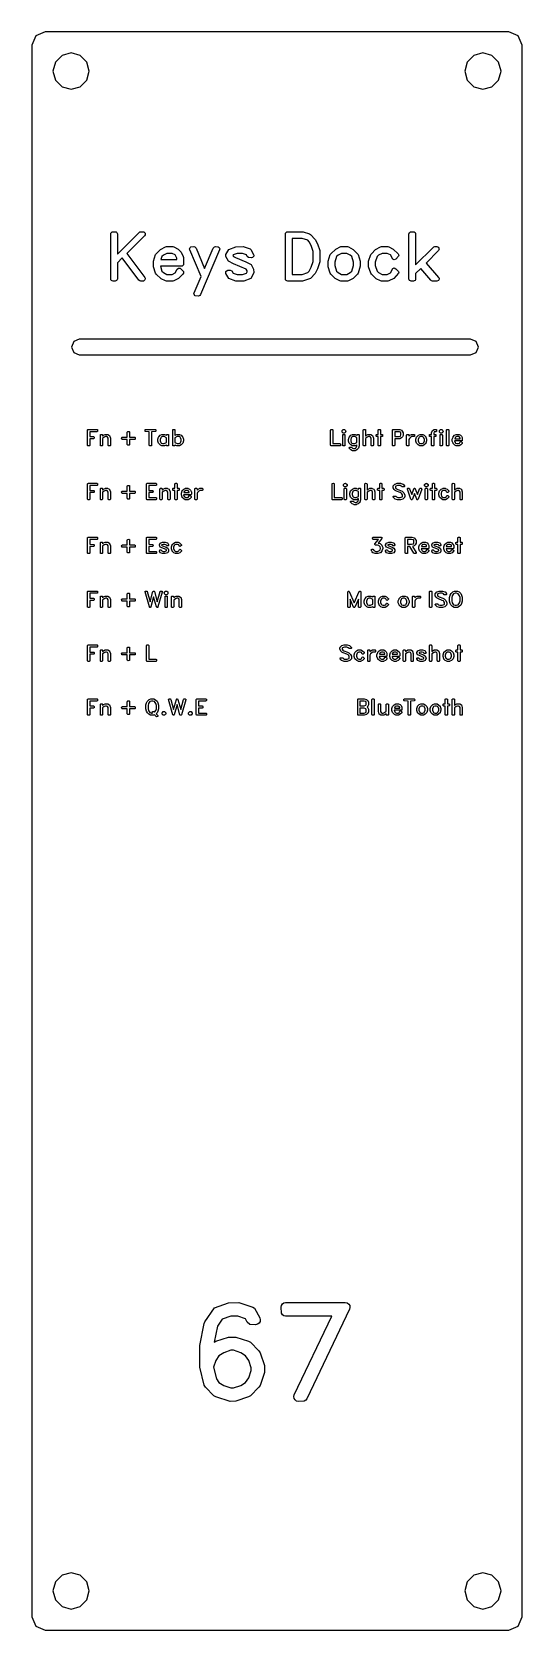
# Model space of a CAD drawing. Extents: x 5.1 to 34.9, y 5.1 to 102.1.
import ezdxf

# ---------------------------------------------------------------- set-up
doc = ezdxf.new("R2010")
doc.units = 0
doc.layers.get('0').update_dxf_attribs({"lineweight": 25, "true_color": 0xffffff})
doc.layers.add('Body004', color=7, linetype='BYLAYER', lineweight=5)

msp = doc.modelspace()

# ---------------------------------------------------------------- linework, layer by layer
at = {"lineweight": -3}
for points in [[(9.917772, 89.915084), (9.947731, 89.960316), (9.992963, 89.990275), (10.048181, 90.000261), (10.227934, 89.990275), (10.273166, 89.960316), (10.303125, 89.915084), (10.313111, 89.860453), (10.313111, 88.645064), (11.633063, 89.960316), (11.678294, 89.990275), (11.728226, 90.000261), (11.858048, 90.000261), (11.913266, 89.990275), (11.95791, 89.960316), (11.987869, 89.915084), (11.997855, 89.860453), (11.987869, 89.805234), (11.95791, 89.760003), (10.878217, 88.68031), (11.973183, 87.22525), (11.993156, 87.175318), (11.997855, 87.1201), (11.977883, 87.070169), (11.943224, 87.030223), (11.893293, 87.005551), (11.728226, 87.000265), (11.668308, 87.015538), (11.617789, 87.055483), (10.603301, 88.405393), (10.313111, 88.12049), (10.313111, 87.140072), (10.303125, 87.085442), (10.26318, 87.03551), (10.173303, 87.000265), (10.048181, 87.000265), (9.992963, 87.010251), (9.947731, 87.04021), (9.917772, 87.085442), (9.907786, 87.140072), (9.907786, 89.860453), (9.917772, 89.915084), (9.917772, 89.915084)], [(20.517328, 89.915084), (20.547287, 89.960316), (20.592519, 89.990275), (20.647737, 90.000261), (21.597608, 89.995561), (21.982374, 89.865152), (22.037592, 89.830494), (22.322495, 89.535018), (22.462303, 89.255402), (22.592712, 88.870049), (22.597411, 88.175121), (22.462303, 87.745123), (22.322495, 87.465508), (22.037592, 87.170031), (21.982374, 87.135373), (21.552376, 87.000265), (20.647737, 87.000265), (20.592519, 87.010251), (20.547287, 87.04021), (20.517328, 87.085442), (20.507341, 87.140072), (20.507341, 89.860453), (20.517328, 89.915084), (20.517328, 89.915084)], [(20.912667, 87.410289), (21.527705, 87.410289), (21.862539, 87.520139), (21.957702, 87.610015), (22.067551, 87.840287), (22.187386, 88.200381), (22.187386, 88.800145), (22.067551, 89.160238), (21.957702, 89.39051), (21.862539, 89.480387), (21.527705, 89.590236), (20.912667, 89.590236), (20.912667, 87.410289), (20.912667, 87.410289)], [(28.021724, 89.915084), (28.051683, 89.960316), (28.096915, 89.990275), (28.152133, 90.000261), (28.331886, 89.990275), (28.377118, 89.960316), (28.407077, 89.915084), (28.417063, 89.860453), (28.417063, 87.995368), (29.476784, 89.050389), (29.522016, 89.085047), (29.577234, 89.095034), (29.701769, 89.095034), (29.786946, 89.065075), (29.832178, 89.005157), (29.842164, 88.955226), (29.832178, 88.900008), (29.802219, 88.855363), (29.052073, 88.100518), (29.812205, 87.230537), (29.836878, 87.185304), (29.842164, 87.130086), (29.832178, 87.080155), (29.796932, 87.03551), (29.701769, 87.000265), (29.446825, 87.000265), (29.386907, 87.015538), (29.336976, 87.050196), (28.721939, 87.770383), (28.417063, 87.470207), (28.417063, 87.140072), (28.407077, 87.085442), (28.377118, 87.04021), (28.331886, 87.010251), (28.277255, 87.000265), (28.152133, 87.000265), (28.096915, 87.010251), (28.051683, 87.04021), (28.021724, 87.085442), (28.011738, 87.140072), (28.011738, 89.860453), (28.021724, 89.915084), (28.021724, 89.915084)], [(14.318197, 87.580056), (14.328183, 87.530125), (14.318197, 87.475494), (14.288238, 87.430262), (14.028008, 87.170031), (13.733119, 87.015538), (13.673201, 87.000265), (13.283148, 87.000265), (13.223231, 87.015538), (12.963, 87.145359), (12.668111, 87.430262), (12.632865, 87.48548), (12.503044, 87.875533), (12.503044, 88.220353), (12.632865, 88.610405), (12.668111, 88.665036), (12.923055, 88.925267), (13.223231, 89.080348), (13.283148, 89.095034), (13.673201, 89.095034), (13.733119, 89.080348), (13.993349, 88.950526), (14.188376, 88.7555), (14.31291, 88.500556), (14.328183, 88.435352), (14.328183, 88.0453), (14.318197, 87.995368), (14.288238, 87.950136), (14.243006, 87.915478), (14.188376, 87.905491), (12.918355, 87.905491), (13.018218, 87.605316), (13.108095, 87.515439), (13.318394, 87.410289), (13.637955, 87.410289), (13.828282, 87.505453), (13.932844, 87.720452), (14.013322, 87.790356), (14.117884, 87.785069), (14.288238, 87.629988), (14.318197, 87.580056), (14.318197, 87.580056)], [(13.922858, 88.315517), (13.922858, 88.400106), (13.828282, 88.590433), (13.637955, 88.685009), (13.318394, 88.685009), (13.108095, 88.580447), (13.018218, 88.489983), (12.958301, 88.315517), (13.922858, 88.315517), (13.922858, 88.315517)], [(14.702963, 89.005157), (14.732922, 89.050389), (14.777566, 89.085047), (14.957906, 89.095034), (15.013125, 89.085047), (15.057769, 89.050389), (15.087728, 89.005157), (15.607602, 87.765096), (16.128064, 89.005157), (16.158022, 89.050389), (16.202667, 89.085047), (16.257885, 89.095034), (16.437639, 89.085047), (16.48287, 89.050389), (16.512829, 89.005157), (16.522815, 88.955226), (16.512829, 88.900008), (15.347959, 86.180215), (15.318, 86.134983), (15.272768, 86.105024), (15.218137, 86.095038), (15.033097, 86.105024), (14.962606, 86.180215), (14.94792, 86.235433), (14.962606, 86.290064), (15.39789, 87.275181), (14.702963, 88.900008), (14.692976, 88.950526), (14.702963, 89.005157), (14.702963, 89.005157)], [(16.902882, 87.580056), (16.967499, 87.655247), (17.01743, 87.67052), (17.157825, 87.67052), (17.252401, 87.629988), (17.337578, 87.49018), (17.57255, 87.410289), (17.912671, 87.410289), (18.147642, 87.49018), (18.187587, 87.560084), (18.187587, 87.625288), (18.132369, 87.725151), (17.367537, 88.0453), (17.062662, 88.20508), (16.902882, 88.500556), (16.887608, 88.565173), (16.902882, 88.625091), (17.067361, 88.930554), (17.502646, 89.085047), (17.93793, 89.095034), (18.367928, 88.955226), (18.417859, 88.930554), (18.57764, 88.625091), (18.592913, 88.57516), (18.587626, 88.520529), (18.562954, 88.475297), (18.507736, 88.435352), (18.452517, 88.425366), (18.272764, 88.435352), (18.197573, 88.500556), (18.147642, 88.605119), (17.912671, 88.685009), (17.57255, 88.685009), (17.337578, 88.605119), (17.317606, 88.565173), (17.352852, 88.495269), (17.477386, 88.435352), (18.117683, 88.175121), (18.422558, 88.015341), (18.57764, 87.720452), (18.592913, 87.530125), (18.57764, 87.465508), (18.417859, 87.165332), (17.982575, 87.005551), (17.502646, 87.005551), (17.067361, 87.165332), (16.902882, 87.465508), (16.892895, 87.525425), (16.902882, 87.580056), (16.902882, 87.580056)], [(23.872718, 89.095034), (24.272757, 89.095034), (24.332675, 89.080348), (24.627563, 88.925267), (24.887794, 88.665036), (24.922453, 88.610405), (25.052862, 88.220353), (25.057561, 87.915478), (24.922453, 87.48548), (24.887794, 87.430262), (24.627563, 87.170031), (24.332675, 87.015538), (24.272757, 87.000265), (23.882704, 87.000265), (23.822787, 87.015538), (23.522611, 87.170031), (23.267667, 87.430262), (23.232421, 87.48548), (23.1026, 87.875533), (23.1026, 88.220353), (23.232421, 88.610405), (23.267667, 88.665036), (23.562556, 88.950526), (23.872718, 89.095034), (23.872718, 89.095034)], [(23.707651, 88.580447), (23.617774, 88.489983), (23.502638, 88.155149), (23.502638, 87.94015), (23.617774, 87.605316), (23.707651, 87.515439), (23.91795, 87.410289), (24.237511, 87.410289), (24.447811, 87.515439), (24.537687, 87.605316), (24.647536, 87.94015), (24.647536, 88.155149), (24.537687, 88.489983), (24.447811, 88.580447), (24.237511, 88.685009), (23.91795, 88.685009), (23.707651, 88.580447), (23.707651, 88.580447)], [(27.377315, 88.620392), (27.387301, 88.565173), (27.377315, 88.510543), (27.216947, 88.335489), (27.122371, 88.295544), (27.027208, 88.330202), (26.8874, 88.590433), (26.697073, 88.685009), (26.377512, 88.685009), (26.167213, 88.580447), (26.077336, 88.489983), (25.962201, 88.155149), (25.962201, 87.94015), (26.077336, 87.605316), (26.167213, 87.515439), (26.377512, 87.410289), (26.697073, 87.410289), (26.8874, 87.505453), (27.027208, 87.765096), (27.122371, 87.800342), (27.216947, 87.75511), (27.377315, 87.580056), (27.387301, 87.530125), (27.377315, 87.475494), (27.087126, 87.170031), (26.792237, 87.015538), (26.732319, 87.000265), (26.342267, 87.000265), (26.282349, 87.015538), (26.022118, 87.145359), (25.727229, 87.430262), (25.691983, 87.48548), (25.562162, 87.875533), (25.562162, 88.220353), (25.691983, 88.610405), (25.727229, 88.665036), (25.982173, 88.925267), (26.282349, 89.080348), (26.342267, 89.095034), (26.732319, 89.095034), (26.792237, 89.080348), (27.052467, 88.950526), (27.347356, 88.665036), (27.377315, 88.620392), (27.377315, 88.620392)], [(8.50508, 77.971884), (8.515066, 77.986961), (8.530144, 77.996947), (8.546788, 78.000276), (9.065095, 78.000276), (9.083306, 77.996947), (9.098383, 77.986961), (9.108369, 77.971884), (9.111698, 77.953673), (9.108369, 77.891993), (9.098383, 77.876916), (9.083306, 77.86693), (9.065095, 77.863601), (8.636664, 77.863601), (8.636664, 77.568516), (8.868307, 77.565187), (8.883384, 77.555201), (8.89337, 77.54032), (8.896699, 77.47864), (8.89337, 77.460234), (8.883384, 77.445352), (8.868307, 77.435366), (8.850097, 77.432037), (8.636664, 77.432037), (8.636664, 77.04688), (8.633336, 77.02867), (8.623349, 77.013592), (8.608468, 77.003606), (8.590062, 77.000277), (8.530144, 77.003606), (8.515066, 77.013592), (8.50508, 77.02867), (8.499989, 77.04688), (8.499989, 77.953673), (8.50508, 77.971884), (8.50508, 77.971884)], [(9.279898, 77.668575), (9.289885, 77.683652), (9.304962, 77.695205), (9.365075, 77.698534), (9.383286, 77.695205), (9.398363, 77.683652), (9.408349, 77.668575), (9.411678, 77.592013), (9.474924, 77.650364), (9.559906, 77.693638), (9.581641, 77.698534), (9.711658, 77.698534), (9.73163, 77.693638), (9.833256, 77.638616), (9.841676, 77.623539), (9.886712, 77.47864), (9.886712, 77.04688), (9.883383, 77.02867), (9.873397, 77.013592), (9.858319, 77.003606), (9.839913, 77.000277), (9.798402, 77.000277), (9.779995, 77.003606), (9.764918, 77.013592), (9.754932, 77.02867), (9.751603, 77.04688), (9.751603, 77.466891), (9.719882, 77.530333), (9.656636, 77.561859), (9.593389, 77.561859), (9.518394, 77.525242), (9.411678, 77.453576), (9.411678, 77.04688), (9.408349, 77.02867), (9.395034, 77.012026), (9.365075, 77.000277), (9.323368, 77.000277), (9.304962, 77.003606), (9.289885, 77.013592), (9.279898, 77.02867), (9.276569, 77.04688), (9.276569, 77.651931), (9.279898, 77.668575), (9.279898, 77.668575)], [(10.571457, 77.49685), (10.581444, 77.511927), (10.596521, 77.521913), (10.614927, 77.525242), (10.913145, 77.525242), (10.913145, 77.823656), (10.916473, 77.841866), (10.92646, 77.856943), (10.941537, 77.86693), (11.003217, 77.870258), (11.021623, 77.86693), (11.036505, 77.856943), (11.046491, 77.841866), (11.04982, 77.823656), (11.04982, 77.525242), (11.348233, 77.525242), (11.366444, 77.521913), (11.381521, 77.511927), (11.391507, 77.49685), (11.394836, 77.435366), (11.391507, 77.41696), (11.381521, 77.401882), (11.366444, 77.391896), (11.348233, 77.388567), (11.04982, 77.388567), (11.04982, 77.090349), (11.046491, 77.071943), (11.036505, 77.056866), (11.021623, 77.04688), (10.959943, 77.043551), (10.941537, 77.04688), (10.92646, 77.056866), (10.916473, 77.071943), (10.913145, 77.090349), (10.913145, 77.388567), (10.614927, 77.388567), (10.596521, 77.391896), (10.581444, 77.401882), (10.571457, 77.41696), (10.568128, 77.47864), (10.571457, 77.49685), (10.571457, 77.49685)], [(11.993229, 77.971884), (12.003216, 77.986961), (12.018097, 77.996947), (12.036503, 78.000276), (12.596518, 78.000276), (12.614924, 77.996947), (12.629806, 77.986961), (12.639792, 77.971884), (12.643121, 77.910204), (12.639792, 77.891993), (12.629806, 77.876916), (12.614924, 77.86693), (12.384848, 77.863601), (12.384848, 77.04688), (12.381519, 77.02867), (12.371533, 77.013592), (12.356456, 77.003606), (12.294776, 77.000277), (12.276566, 77.003606), (12.261488, 77.013592), (12.251502, 77.02867), (12.248173, 77.04688), (12.248173, 77.863601), (12.018097, 77.86693), (12.003216, 77.876916), (11.993229, 77.891993), (11.989901, 77.953673), (11.993229, 77.971884), (11.993229, 77.971884)], [(13.391309, 77.695205), (13.406386, 77.683652), (13.416372, 77.668575), (13.419701, 77.651931), (13.419701, 77.04688), (13.416372, 77.02867), (13.406386, 77.013592), (13.391309, 77.003606), (13.331391, 77.000277), (13.312985, 77.003606), (13.298104, 77.013592), (13.288117, 77.02867), (13.284788, 77.063524), (13.264816, 77.048642), (13.178072, 77.005368), (13.1581, 77.000277), (13.028082, 77.000277), (13.00811, 77.005368), (12.921366, 77.048642), (12.82307, 77.14361), (12.811321, 77.162016), (12.768047, 77.292033), (12.768047, 77.406973), (12.811321, 77.536991), (12.82307, 77.555201), (12.909813, 77.641945), (13.00811, 77.693638), (13.028082, 77.698534), (13.1581, 77.698534), (13.178072, 77.693638), (13.264816, 77.650364), (13.284788, 77.635287), (13.288117, 77.668575), (13.298104, 77.683652), (13.312985, 77.695205), (13.331391, 77.698534), (13.391309, 77.695205), (13.391309, 77.695205)], [(13.674645, 77.971884), (13.684631, 77.986961), (13.699708, 77.996947), (13.718115, 78.000276), (13.778032, 77.996947), (13.79311, 77.986961), (13.803096, 77.971884), (13.806425, 77.953673), (13.806425, 77.635287), (13.826397, 77.650364), (13.913141, 77.693638), (13.933114, 77.698534), (14.063131, 77.698534), (14.083104, 77.693638), (14.1814, 77.641945), (14.268143, 77.555201), (14.279696, 77.536991), (14.32297, 77.406973), (14.324732, 77.305348), (14.279696, 77.162016), (14.268143, 77.14361), (14.1814, 77.056866), (14.083104, 77.005368), (14.063131, 77.000277), (13.933114, 77.000277), (13.913141, 77.005368), (13.826397, 77.048642), (13.806425, 77.063524), (13.803096, 77.02867), (13.79311, 77.013592), (13.778032, 77.003606), (13.718115, 77.000277), (13.699708, 77.003606), (13.684631, 77.013592), (13.674645, 77.02867), (13.671316, 77.04688), (13.671316, 77.953673), (13.674645, 77.971884), (13.674645, 77.971884)], [(23.259174, 77.971884), (23.26916, 77.986961), (23.284237, 77.996947), (23.344155, 78.000276), (23.362561, 77.996947), (23.377443, 77.986961), (23.387429, 77.971884), (23.390758, 77.953673), (23.390758, 77.136952), (23.819189, 77.136952), (23.837399, 77.133623), (23.852476, 77.123637), (23.862463, 77.10856), (23.865791, 77.04688), (23.862463, 77.02867), (23.852476, 77.013592), (23.837399, 77.003606), (23.819189, 77.000277), (23.300881, 77.000277), (23.284237, 77.003606), (23.26916, 77.013592), (23.259174, 77.02867), (23.254083, 77.04688), (23.254083, 77.953673), (23.259174, 77.971884), (23.259174, 77.971884)], [(24.017544, 77.996947), (24.079224, 78.000276), (24.097434, 77.996947), (24.155785, 77.943687), (24.165771, 77.92861), (24.1691, 77.86693), (24.165771, 77.848524), (24.155785, 77.833642), (24.097434, 77.780186), (24.035754, 77.776857), (24.017544, 77.780186), (23.959192, 77.833642), (23.949206, 77.848524), (23.945878, 77.910204), (23.949206, 77.92861), (23.959192, 77.943687), (24.017544, 77.996947), (24.017544, 77.996947)], [(23.99248, 77.668575), (24.002466, 77.683652), (24.017544, 77.695205), (24.079224, 77.698534), (24.097434, 77.695205), (24.112511, 77.683652), (24.122498, 77.668575), (24.125826, 77.651931), (24.125826, 77.04688), (24.122498, 77.02867), (24.112511, 77.013592), (24.097434, 77.003606), (24.079224, 77.000277), (24.017544, 77.003606), (24.002466, 77.013592), (23.99248, 77.02867), (23.989151, 77.04688), (23.989151, 77.651931), (23.99248, 77.668575), (23.99248, 77.668575)], [(24.382337, 76.891994), (24.392323, 76.906876), (24.4074, 76.916862), (24.510788, 76.920191), (24.528998, 76.916862), (24.544075, 76.906876), (24.582454, 76.868693), (24.652358, 76.83521), (24.7158, 76.83521), (24.785704, 76.868693), (24.815663, 76.900218), (24.854041, 77.012026), (24.854041, 77.063524), (24.834069, 77.048642), (24.747325, 77.005368), (24.727353, 77.000277), (24.597335, 77.000277), (24.577363, 77.005368), (24.479066, 77.056866), (24.392323, 77.14361), (24.38077, 77.162016), (24.337496, 77.292033), (24.335734, 77.391896), (24.38077, 77.536991), (24.392323, 77.555201), (24.490815, 77.650364), (24.577363, 77.693638), (24.597335, 77.698534), (24.727353, 77.698534), (24.747325, 77.693638), (24.834069, 77.650364), (24.854041, 77.635287), (24.85737, 77.668575), (24.867357, 77.683652), (24.882434, 77.695205), (24.942352, 77.698534), (24.960758, 77.695205), (24.975835, 77.683652), (24.985821, 77.668575), (24.98915, 77.651931), (24.98915, 77.003606), (24.944114, 76.860273), (24.932365, 76.841867), (24.847384, 76.75532), (24.747325, 76.703626), (24.727353, 76.698535), (24.597335, 76.698535), (24.577363, 76.703626), (24.479066, 76.75532), (24.392323, 76.841867), (24.382337, 76.856945), (24.379008, 76.873588), (24.382337, 76.891994), (24.382337, 76.891994)], [(25.243898, 77.971884), (25.253884, 77.986961), (25.268962, 77.996947), (25.287368, 78.000276), (25.347286, 77.996947), (25.362363, 77.986961), (25.372349, 77.971884), (25.375678, 77.953673), (25.375678, 77.592013), (25.438924, 77.650364), (25.523906, 77.693638), (25.545641, 77.698534), (25.675658, 77.698534), (25.695631, 77.693638), (25.797256, 77.638616), (25.805675, 77.623539), (25.850712, 77.47864), (25.850712, 77.04688), (25.847383, 77.02867), (25.837396, 77.013592), (25.822319, 77.003606), (25.762401, 77.000277), (25.743995, 77.003606), (25.728918, 77.013592), (25.718932, 77.02867), (25.715603, 77.04688), (25.715603, 77.466891), (25.683882, 77.530333), (25.620636, 77.561859), (25.557389, 77.561859), (25.482394, 77.525242), (25.375678, 77.453576), (25.375678, 77.04688), (25.372349, 77.02867), (25.362363, 77.013592), (25.347286, 77.003606), (25.287368, 77.000277), (25.268962, 77.003606), (25.253884, 77.013592), (25.243898, 77.02867), (25.240569, 77.04688), (25.240569, 77.953673), (25.243898, 77.971884), (25.243898, 77.971884)], [(26.020478, 77.668575), (26.030465, 77.683652), (26.047108, 77.695205), (26.147167, 77.698534), (26.147167, 77.953673), (26.150496, 77.971884), (26.160482, 77.986961), (26.175559, 77.996947), (26.193965, 78.000276), (26.237239, 78.000276), (26.25545, 77.996947), (26.270527, 77.986961), (26.280513, 77.971884), (26.283842, 77.953673), (26.283842, 77.698534), (26.367257, 77.698534), (26.383901, 77.695205), (26.398782, 77.683652), (26.408964, 77.668575), (26.413859, 77.651931), (26.413859, 77.608657), (26.408964, 77.590251), (26.398782, 77.575369), (26.383901, 77.565187), (26.283842, 77.561859), (26.283842, 77.04688), (26.280513, 77.02867), (26.270527, 77.013592), (26.25545, 77.003606), (26.193965, 77.000277), (26.175559, 77.003606), (26.160482, 77.013592), (26.150496, 77.02867), (26.147167, 77.04688), (26.147167, 77.561859), (26.063948, 77.561859), (26.047108, 77.565187), (26.030465, 77.575369), (26.020478, 77.590251), (26.01715, 77.608657), (26.01715, 77.651931), (26.020478, 77.668575), (26.020478, 77.668575)], [(27.012057, 77.971884), (27.022044, 77.986961), (27.037121, 77.996947), (27.055527, 78.000276), (27.443817, 78.000276), (27.463789, 77.995185), (27.550533, 77.951911), (27.605556, 77.900217), (27.657053, 77.801921), (27.662144, 77.780186), (27.662144, 77.651931), (27.657053, 77.630196), (27.613779, 77.543648), (27.550533, 77.480206), (27.463789, 77.436932), (27.443817, 77.432037), (27.143837, 77.432037), (27.143837, 77.04688), (27.140508, 77.02867), (27.130522, 77.013592), (27.115445, 77.003606), (27.097234, 77.000277), (27.037121, 77.003606), (27.022044, 77.013592), (27.012057, 77.02867), (27.008728, 77.04688), (27.008728, 77.953673), (27.012057, 77.971884), (27.012057, 77.971884)], [(27.143837, 77.568516), (27.432068, 77.568516), (27.495511, 77.600237), (27.52547, 77.661917), (27.52547, 77.7702), (27.495511, 77.83188), (27.432068, 77.863601), (27.143837, 77.863601), (27.143837, 77.568516), (27.143837, 77.568516)], [(27.873619, 77.668575), (27.883605, 77.683652), (27.900445, 77.695205), (27.960362, 77.698534), (27.978768, 77.695205), (27.99365, 77.683652), (28.003636, 77.668575), (28.006965, 77.592013), (28.068645, 77.650364), (28.155389, 77.693638), (28.177123, 77.698534), (28.323785, 77.695205), (28.338666, 77.683652), (28.348652, 77.668575), (28.351981, 77.651931), (28.348652, 77.590251), (28.338666, 77.575369), (28.323785, 77.565187), (28.18711, 77.561859), (28.11701, 77.527005), (28.042015, 77.450247), (28.006965, 77.38191), (28.006965, 77.04688), (28.003636, 77.02867), (27.99365, 77.013592), (27.978768, 77.003606), (27.960362, 77.000277), (27.900445, 77.003606), (27.883605, 77.013592), (27.873619, 77.02867), (27.87029, 77.04688), (27.87029, 77.651931), (27.873619, 77.668575), (27.873619, 77.668575)], [(28.69034, 77.698534), (28.823686, 77.698534), (28.843659, 77.693638), (28.941955, 77.641945), (29.028698, 77.555201), (29.040251, 77.536991), (29.083721, 77.406973), (29.085287, 77.305348), (29.040251, 77.162016), (29.028698, 77.14361), (28.941955, 77.056866), (28.843659, 77.005368), (28.823686, 77.000277), (28.693669, 77.000277), (28.673696, 77.005368), (28.573637, 77.056866), (28.488656, 77.14361), (28.476907, 77.162016), (28.433634, 77.292033), (28.433634, 77.406973), (28.476907, 77.536991), (28.488656, 77.555201), (28.586953, 77.650364), (28.69034, 77.698534), (28.69034, 77.698534)], [(29.253488, 77.668575), (29.263474, 77.683652), (29.280118, 77.695205), (29.380176, 77.698534), (29.381939, 77.795263), (29.435199, 77.940358), (29.535257, 77.995185), (29.556797, 78.000276), (29.64354, 78.000276), (29.660184, 77.996947), (29.675261, 77.986961), (29.685247, 77.971884), (29.690143, 77.953673), (29.690143, 77.910204), (29.685247, 77.891993), (29.675261, 77.876916), (29.660184, 77.86693), (29.64354, 77.863601), (29.566783, 77.863601), (29.543481, 77.851852), (29.516851, 77.773529), (29.516851, 77.698534), (29.600266, 77.698534), (29.61691, 77.695205), (29.631792, 77.683652), (29.641778, 77.668575), (29.646869, 77.651931), (29.646869, 77.608657), (29.641778, 77.590251), (29.631792, 77.575369), (29.61691, 77.565187), (29.516851, 77.561859), (29.516851, 77.04688), (29.513523, 77.02867), (29.503536, 77.013592), (29.488459, 77.003606), (29.426779, 77.000277), (29.408569, 77.003606), (29.393491, 77.013592), (29.383505, 77.02867), (29.380176, 77.04688), (29.380176, 77.561859), (29.296762, 77.561859), (29.280118, 77.565187), (29.263474, 77.575369), (29.253488, 77.590251), (29.250159, 77.608657), (29.250159, 77.651931), (29.253488, 77.668575), (29.253488, 77.668575)], [(29.928443, 77.996947), (29.990123, 78.000276), (30.008333, 77.996947), (30.066684, 77.943687), (30.07667, 77.92861), (30.079999, 77.86693), (30.07667, 77.848524), (30.066684, 77.833642), (30.008333, 77.780186), (29.946653, 77.776857), (29.928443, 77.780186), (29.870092, 77.833642), (29.860105, 77.848524), (29.856777, 77.910204), (29.860105, 77.92861), (29.870092, 77.943687), (29.928443, 77.996947), (29.928443, 77.996947)], [(29.903379, 77.668575), (29.913366, 77.683652), (29.928443, 77.695205), (29.990123, 77.698534), (30.008333, 77.695205), (30.02341, 77.683652), (30.033397, 77.668575), (30.036726, 77.651931), (30.036726, 77.04688), (30.033397, 77.02867), (30.02341, 77.013592), (30.008333, 77.003606), (29.990123, 77.000277), (29.928443, 77.003606), (29.913366, 77.013592), (29.903379, 77.02867), (29.90005, 77.04688), (29.90005, 77.651931), (29.903379, 77.668575), (29.903379, 77.668575)], [(30.294998, 77.971884), (30.304984, 77.986961), (30.320062, 77.996947), (30.381742, 78.000276), (30.399952, 77.996947), (30.415029, 77.986961), (30.425016, 77.971884), (30.428344, 77.953673), (30.428344, 77.04688), (30.425016, 77.02867), (30.415029, 77.013592), (30.399952, 77.003606), (30.381742, 77.000277), (30.320062, 77.003606), (30.304984, 77.013592), (30.294998, 77.02867), (30.291669, 77.04688), (30.291669, 77.953673), (30.294998, 77.971884), (30.294998, 77.971884)], [(31.246632, 77.193541), (31.249961, 77.176897), (31.246632, 77.158687), (31.236646, 77.14361), (31.149902, 77.056866), (31.051606, 77.005368), (31.031633, 77.000277), (30.901616, 77.000277), (30.881643, 77.005368), (30.7949, 77.048642), (30.696603, 77.14361), (30.684855, 77.162016), (30.641581, 77.292033), (30.641581, 77.406973), (30.684855, 77.536991), (30.696603, 77.555201), (30.781584, 77.641945), (30.881643, 77.693638), (30.901616, 77.698534), (31.031633, 77.698534), (31.051606, 77.693638), (31.138349, 77.650364), (31.203358, 77.585356), (31.244869, 77.500374), (31.249961, 77.47864), (31.249961, 77.348622), (31.246632, 77.331978), (31.236646, 77.316901), (31.221568, 77.305348), (31.203358, 77.30202), (30.780018, 77.30202), (30.813305, 77.201961), (30.843264, 77.172002), (30.913364, 77.136952), (31.019884, 77.136952), (31.083327, 77.168673), (31.118181, 77.240339), (31.145007, 77.263641), (31.179861, 77.261879), (31.236646, 77.210185), (31.246632, 77.193541), (31.246632, 77.193541)], [(13.146351, 77.561859), (13.039831, 77.561859), (12.969731, 77.527005), (12.939772, 77.49685), (12.903156, 77.385239), (12.903156, 77.313572), (12.939772, 77.201961), (12.969731, 77.172002), (13.039831, 77.136952), (13.146351, 77.136952), (13.284788, 77.20529), (13.284788, 77.493521), (13.146351, 77.561859), (13.146351, 77.561859)], [(13.944666, 77.136952), (14.051382, 77.136952), (14.121482, 77.172002), (14.151441, 77.201961), (14.188057, 77.313572), (14.188057, 77.385239), (14.151441, 77.49685), (14.121482, 77.527005), (14.051382, 77.561859), (13.944666, 77.561859), (13.806425, 77.493521), (13.806425, 77.20529), (13.944666, 77.136952), (13.944666, 77.136952)], [(24.854041, 77.493521), (24.7158, 77.561859), (24.609084, 77.561859), (24.53918, 77.527005), (24.509025, 77.49685), (24.472409, 77.385239), (24.472409, 77.313572), (24.509025, 77.201961), (24.53918, 77.172002), (24.609084, 77.136952), (24.7158, 77.136952), (24.854041, 77.20529), (24.854041, 77.493521), (24.854041, 77.493521)], [(28.635317, 77.527005), (28.605359, 77.49685), (28.56698, 77.385239), (28.56698, 77.313572), (28.605359, 77.201961), (28.635317, 77.172002), (28.705417, 77.136952), (28.811937, 77.136952), (28.882037, 77.172002), (28.911996, 77.201961), (28.948612, 77.313572), (28.948612, 77.385239), (28.911996, 77.49685), (28.882037, 77.527005), (28.811937, 77.561859), (28.705417, 77.561859), (28.635317, 77.527005), (28.635317, 77.527005)], [(31.114852, 77.438694), (31.114852, 77.466891), (31.083327, 77.530333), (31.019884, 77.561859), (30.913364, 77.561859), (30.843264, 77.527005), (30.813305, 77.49685), (30.793333, 77.438694), (31.114852, 77.438694), (31.114852, 77.438694)], [(8.50508, 74.701866), (8.515066, 74.716943), (8.530144, 74.72693), (8.546788, 74.730258), (9.065095, 74.730258), (9.083306, 74.72693), (9.098383, 74.716943), (9.108369, 74.701866), (9.111698, 74.683656), (9.108369, 74.621976), (9.098383, 74.606899), (9.083306, 74.596912), (9.065095, 74.593584), (8.636664, 74.593584), (8.636664, 74.298499), (8.868307, 74.29517), (8.883384, 74.285184), (8.89337, 74.270302), (8.896699, 74.208622), (8.89337, 74.190216), (8.883384, 74.175335), (8.868307, 74.165348), (8.850097, 74.16202), (8.636664, 74.16202), (8.636664, 73.776862), (8.633336, 73.758652), (8.623349, 73.743575), (8.608468, 73.733589), (8.590062, 73.73026), (8.530144, 73.733589), (8.515066, 73.743575), (8.50508, 73.758652), (8.499989, 73.776862), (8.499989, 74.683656), (8.50508, 74.701866), (8.50508, 74.701866)], [(12.081539, 74.701866), (12.091526, 74.716943), (12.106603, 74.72693), (12.123247, 74.730258), (12.641555, 74.730258), (12.659765, 74.72693), (12.674842, 74.716943), (12.684828, 74.701866), (12.688157, 74.640186), (12.684828, 74.621976), (12.674842, 74.606899), (12.659765, 74.596912), (12.641555, 74.593584), (12.213123, 74.593584), (12.213123, 74.298499), (12.444766, 74.29517), (12.459843, 74.285184), (12.46983, 74.270302), (12.473158, 74.208622), (12.46983, 74.190216), (12.459843, 74.175335), (12.444766, 74.165348), (12.426556, 74.16202), (12.213123, 74.16202), (12.213123, 73.866935), (12.641555, 73.866935), (12.659765, 73.863606), (12.674842, 73.85362), (12.684828, 73.838542), (12.688157, 73.776862), (12.684828, 73.758652), (12.674842, 73.743575), (12.659765, 73.733589), (12.641555, 73.73026), (12.123247, 73.73026), (12.106603, 73.733589), (12.091526, 73.743575), (12.081539, 73.758652), (12.076448, 73.776862), (12.076448, 74.683656), (12.081539, 74.701866), (12.081539, 74.701866)], [(13.676211, 74.398557), (13.686198, 74.413635), (13.702842, 74.425187), (13.8029, 74.428516), (13.8029, 74.683656), (13.806229, 74.701866), (13.816215, 74.716943), (13.831292, 74.72693), (13.849699, 74.730258), (13.892973, 74.730258), (13.911183, 74.72693), (13.92626, 74.716943), (13.936246, 74.701866), (13.939575, 74.683656), (13.939575, 74.428516), (14.02299, 74.428516), (14.039634, 74.425187), (14.054515, 74.413635), (14.064697, 74.398557), (14.069593, 74.381914), (14.069593, 74.33864), (14.064697, 74.320234), (14.054515, 74.305352), (14.039634, 74.29517), (13.939575, 74.291841), (13.939575, 73.776862), (13.936246, 73.758652), (13.92626, 73.743575), (13.911183, 73.733589), (13.849699, 73.73026), (13.831292, 73.733589), (13.816215, 73.743575), (13.806229, 73.758652), (13.8029, 73.776862), (13.8029, 74.291841), (13.719681, 74.291841), (13.702842, 74.29517), (13.686198, 74.305352), (13.676211, 74.320234), (13.672883, 74.33864), (13.672883, 74.381914), (13.676211, 74.398557), (13.676211, 74.398557)], [(23.347288, 74.701866), (23.357274, 74.716943), (23.372352, 74.72693), (23.432269, 74.730258), (23.450676, 74.72693), (23.465557, 74.716943), (23.475543, 74.701866), (23.478872, 74.683656), (23.478872, 73.866935), (23.907303, 73.866935), (23.925513, 73.863606), (23.940591, 73.85362), (23.950577, 73.838542), (23.953905, 73.776862), (23.950577, 73.758652), (23.940591, 73.743575), (23.925513, 73.733589), (23.907303, 73.73026), (23.388995, 73.73026), (23.372352, 73.733589), (23.357274, 73.743575), (23.347288, 73.758652), (23.342197, 73.776862), (23.342197, 74.683656), (23.347288, 74.701866), (23.347288, 74.701866)], [(24.105658, 74.72693), (24.167338, 74.730258), (24.185548, 74.72693), (24.243899, 74.673669), (24.253886, 74.658592), (24.257214, 74.596912), (24.253886, 74.578506), (24.243899, 74.563625), (24.185548, 74.510169), (24.123868, 74.50684), (24.105658, 74.510169), (24.047307, 74.563625), (24.03732, 74.578506), (24.033992, 74.640186), (24.03732, 74.658592), (24.047307, 74.673669), (24.105658, 74.72693), (24.105658, 74.72693)], [(25.332012, 74.701866), (25.341999, 74.716943), (25.357076, 74.72693), (25.375482, 74.730258), (25.4354, 74.72693), (25.450477, 74.716943), (25.460463, 74.701866), (25.463792, 74.683656), (25.463792, 74.321996), (25.527038, 74.380347), (25.61202, 74.423621), (25.633755, 74.428516), (25.763772, 74.428516), (25.783745, 74.423621), (25.88537, 74.368598), (25.89379, 74.353521), (25.938826, 74.208622), (25.938826, 73.776862), (25.935497, 73.758652), (25.925511, 73.743575), (25.910433, 73.733589), (25.850516, 73.73026), (25.83211, 73.733589), (25.817032, 73.743575), (25.807046, 73.758652), (25.803717, 73.776862), (25.803717, 74.196874), (25.771996, 74.260316), (25.70875, 74.291841), (25.645503, 74.291841), (25.570508, 74.255225), (25.463792, 74.183559), (25.463792, 73.776862), (25.460463, 73.758652), (25.450477, 73.743575), (25.4354, 73.733589), (25.375482, 73.73026), (25.357076, 73.733589), (25.341999, 73.743575), (25.332012, 73.758652), (25.328684, 73.776862), (25.328684, 74.683656), (25.332012, 74.701866), (25.332012, 74.701866)], [(26.108592, 74.398557), (26.118579, 74.413635), (26.135223, 74.425187), (26.235281, 74.428516), (26.235281, 74.683656), (26.23861, 74.701866), (26.248596, 74.716943), (26.263674, 74.72693), (26.28208, 74.730258), (26.325354, 74.730258), (26.343564, 74.72693), (26.358641, 74.716943), (26.368628, 74.701866), (26.371956, 74.683656), (26.371956, 74.428516), (26.455371, 74.428516), (26.472015, 74.425187), (26.486896, 74.413635), (26.497078, 74.398557), (26.501974, 74.381914), (26.501974, 74.33864), (26.497078, 74.320234), (26.486896, 74.305352), (26.472015, 74.29517), (26.371956, 74.291841), (26.371956, 73.776862), (26.368628, 73.758652), (26.358641, 73.743575), (26.343564, 73.733589), (26.28208, 73.73026), (26.263674, 73.733589), (26.248596, 73.743575), (26.23861, 73.758652), (26.235281, 73.776862), (26.235281, 74.291841), (26.152062, 74.291841), (26.135223, 74.29517), (26.118579, 74.305352), (26.108592, 74.320234), (26.105264, 74.33864), (26.105264, 74.381914), (26.108592, 74.398557), (26.108592, 74.398557)], [(27.056898, 73.923524), (27.066884, 73.940167), (27.081961, 73.95035), (27.185349, 73.953678), (27.203559, 73.95035), (27.218636, 73.940167), (27.257015, 73.901985), (27.326919, 73.866935), (27.480238, 73.866935), (27.591849, 73.903551), (27.613584, 73.925286), (27.613584, 74.025345), (27.580296, 74.095248), (27.547009, 74.12697), (27.468489, 74.165348), (27.255253, 74.251896), (27.16518, 74.296932), (27.110158, 74.348626), (27.05866, 74.446922), (27.053569, 74.466895), (27.053569, 74.553638), (27.056898, 74.571849), (27.066884, 74.586926), (27.153628, 74.673669), (27.171838, 74.685222), (27.300289, 74.728692), (27.488657, 74.730258), (27.63199, 74.685222), (27.6502, 74.673669), (27.74693, 74.571849), (27.750259, 74.553638), (27.74693, 74.536995), (27.736944, 74.520351), (27.721866, 74.510169), (27.703656, 74.50684), (27.600269, 74.510169), (27.547009, 74.558534), (27.476909, 74.593584), (27.32359, 74.593584), (27.211979, 74.556967), (27.190244, 74.535232), (27.190244, 74.478643), (27.220203, 74.416963), (27.291869, 74.380347), (27.505301, 74.29517), (27.595178, 74.25033), (27.69367, 74.155166), (27.745168, 74.05687), (27.750259, 74.035331), (27.750259, 73.90688), (27.74693, 73.88867), (27.736944, 73.873592), (27.6502, 73.786849), (27.63199, 73.775296), (27.488657, 73.73026), (27.31517, 73.73026), (27.171838, 73.775296), (27.153628, 73.786849), (27.066884, 73.873592), (27.056898, 73.88867), (27.053569, 73.90688), (27.056898, 73.923524), (27.056898, 73.923524)], [(29.025174, 74.72693), (29.086854, 74.730258), (29.105064, 74.72693), (29.163415, 74.673669), (29.173402, 74.658592), (29.176731, 74.596912), (29.173402, 74.578506), (29.163415, 74.563625), (29.105064, 74.510169), (29.043384, 74.50684), (29.025174, 74.510169), (28.966823, 74.563625), (28.956836, 74.578506), (28.953508, 74.640186), (28.956836, 74.658592), (28.966823, 74.673669), (29.025174, 74.72693), (29.025174, 74.72693)], [(29.304986, 74.398557), (29.314972, 74.413635), (29.331616, 74.425187), (29.431674, 74.428516), (29.431674, 74.683656), (29.435003, 74.701866), (29.444989, 74.716943), (29.460067, 74.72693), (29.478473, 74.730258), (29.521747, 74.730258), (29.539957, 74.72693), (29.555034, 74.716943), (29.565021, 74.701866), (29.568349, 74.683656), (29.568349, 74.428516), (29.651764, 74.428516), (29.668408, 74.425187), (29.683289, 74.413635), (29.693471, 74.398557), (29.698367, 74.381914), (29.698367, 74.33864), (29.693471, 74.320234), (29.683289, 74.305352), (29.668408, 74.29517), (29.568349, 74.291841), (29.568349, 73.776862), (29.565021, 73.758652), (29.555034, 73.743575), (29.539957, 73.733589), (29.478473, 73.73026), (29.460067, 73.733589), (29.444989, 73.743575), (29.435003, 73.758652), (29.431674, 73.776862), (29.431674, 74.291841), (29.348455, 74.291841), (29.331616, 74.29517), (29.314972, 74.305352), (29.304986, 74.320234), (29.301657, 74.33864), (29.301657, 74.381914), (29.304986, 74.398557), (29.304986, 74.398557)], [(30.643147, 74.701866), (30.653134, 74.716943), (30.668211, 74.72693), (30.686617, 74.730258), (30.746535, 74.72693), (30.761612, 74.716943), (30.771598, 74.701866), (30.774927, 74.683656), (30.774927, 74.321996), (30.838173, 74.380347), (30.923155, 74.423621), (30.944889, 74.428516), (31.074907, 74.428516), (31.094879, 74.423621), (31.196505, 74.368598), (31.204925, 74.353521), (31.249961, 74.208622), (31.249961, 73.776862), (31.246632, 73.758652), (31.236646, 73.743575), (31.221568, 73.733589), (31.161651, 73.73026), (31.143244, 73.733589), (31.128167, 73.743575), (31.118181, 73.758652), (31.114852, 73.776862), (31.114852, 74.196874), (31.083131, 74.260316), (31.019884, 74.291841), (30.956638, 74.291841), (30.881643, 74.255225), (30.774927, 74.183559), (30.774927, 73.776862), (30.771598, 73.758652), (30.761612, 73.743575), (30.746535, 73.733589), (30.686617, 73.73026), (30.668211, 73.733589), (30.653134, 73.743575), (30.643147, 73.758652), (30.639818, 73.776862), (30.639818, 74.683656), (30.643147, 74.701866), (30.643147, 74.701866)], [(9.279898, 74.398557), (9.289885, 74.413635), (9.304962, 74.425187), (9.365075, 74.428516), (9.383286, 74.425187), (9.398363, 74.413635), (9.408349, 74.398557), (9.411678, 74.321996), (9.474924, 74.380347), (9.559906, 74.423621), (9.581641, 74.428516), (9.711658, 74.428516), (9.73163, 74.423621), (9.833256, 74.368598), (9.841676, 74.353521), (9.886712, 74.208622), (9.886712, 73.776862), (9.883383, 73.758652), (9.873397, 73.743575), (9.858319, 73.733589), (9.839913, 73.73026), (9.798402, 73.73026), (9.779995, 73.733589), (9.764918, 73.743575), (9.754932, 73.758652), (9.751603, 73.776862), (9.751603, 74.196874), (9.719882, 74.260316), (9.656636, 74.291841), (9.593389, 74.291841), (9.518394, 74.255225), (9.411678, 74.183559), (9.411678, 73.776862), (9.408349, 73.758652), (9.395034, 73.742008), (9.365075, 73.73026), (9.323368, 73.73026), (9.304962, 73.733589), (9.289885, 73.743575), (9.279898, 73.758652), (9.276569, 73.776862), (9.276569, 74.381914), (9.279898, 74.398557), (9.279898, 74.398557)], [(10.571457, 74.226832), (10.581444, 74.24191), (10.596521, 74.251896), (10.614927, 74.255225), (10.913145, 74.255225), (10.913145, 74.553638), (10.916473, 74.571849), (10.92646, 74.586926), (10.941537, 74.596912), (11.003217, 74.600241), (11.021623, 74.596912), (11.036505, 74.586926), (11.046491, 74.571849), (11.04982, 74.553638), (11.04982, 74.255225), (11.348233, 74.255225), (11.366444, 74.251896), (11.381521, 74.24191), (11.391507, 74.226832), (11.394836, 74.165348), (11.391507, 74.146942), (11.381521, 74.131865), (11.366444, 74.121879), (11.348233, 74.11855), (11.04982, 74.11855), (11.04982, 73.820332), (11.046491, 73.801926), (11.036505, 73.786849), (11.021623, 73.776862), (10.959943, 73.773534), (10.941537, 73.776862), (10.92646, 73.786849), (10.916473, 73.801926), (10.913145, 73.820332), (10.913145, 74.11855), (10.614927, 74.11855), (10.596521, 74.121879), (10.581444, 74.131865), (10.571457, 74.146942), (10.568128, 74.208622), (10.571457, 74.226832), (10.571457, 74.226832)], [(12.899631, 74.398557), (12.909618, 74.413635), (12.924695, 74.425187), (12.984808, 74.428516), (13.003019, 74.425187), (13.018096, 74.413635), (13.028082, 74.398557), (13.031411, 74.321996), (13.094657, 74.380347), (13.179639, 74.423621), (13.201374, 74.428516), (13.331391, 74.428516), (13.351364, 74.423621), (13.452989, 74.368598), (13.461409, 74.353521), (13.506445, 74.208622), (13.506445, 73.776862), (13.503116, 73.758652), (13.49313, 73.743575), (13.478052, 73.733589), (13.459646, 73.73026), (13.418135, 73.73026), (13.399729, 73.733589), (13.384651, 73.743575), (13.374665, 73.758652), (13.371336, 73.776862), (13.371336, 74.196874), (13.339615, 74.260316), (13.276369, 74.291841), (13.213122, 74.291841), (13.138127, 74.255225), (13.031411, 74.183559), (13.031411, 73.776862), (13.028082, 73.758652), (13.014767, 73.742008), (12.984808, 73.73026), (12.943101, 73.73026), (12.924695, 73.733589), (12.909618, 73.743575), (12.899631, 73.758652), (12.896302, 73.776862), (12.896302, 74.381914), (12.899631, 74.398557), (12.899631, 74.398557)], [(14.79957, 73.923524), (14.802899, 73.90688), (14.79957, 73.88867), (14.789584, 73.873592), (14.70284, 73.786849), (14.604544, 73.735351), (14.584571, 73.73026), (14.454554, 73.73026), (14.434581, 73.735351), (14.347838, 73.778625), (14.249542, 73.873592), (14.237793, 73.891998), (14.194519, 74.022016), (14.194519, 74.136956), (14.237793, 74.266973), (14.249542, 74.285184), (14.334523, 74.371927), (14.434581, 74.423621), (14.454554, 74.428516), (14.584571, 74.428516), (14.604544, 74.423621), (14.691288, 74.380347), (14.756296, 74.315338), (14.797808, 74.230357), (14.802899, 74.208622), (14.802899, 74.078605), (14.79957, 74.061961), (14.789584, 74.046884), (14.774507, 74.035331), (14.756296, 74.032002), (14.332956, 74.032002), (14.366244, 73.931944), (14.396203, 73.901985), (14.466303, 73.866935), (14.572823, 73.866935), (14.636265, 73.898656), (14.671119, 73.970322), (14.697945, 73.993623), (14.732799, 73.991861), (14.789584, 73.940167), (14.79957, 73.923524), (14.79957, 73.923524)], [(14.66779, 74.168677), (14.66779, 74.196874), (14.636265, 74.260316), (14.572823, 74.291841), (14.466303, 74.291841), (14.396203, 74.256987), (14.366244, 74.226832), (14.346271, 74.168677), (14.66779, 74.168677), (14.66779, 74.168677)], [(15.014373, 74.398557), (15.024359, 74.413635), (15.041199, 74.425187), (15.101117, 74.428516), (15.119523, 74.425187), (15.134404, 74.413635), (15.144391, 74.398557), (15.147719, 74.321996), (15.209399, 74.380347), (15.296143, 74.423621), (15.317878, 74.428516), (15.464539, 74.425187), (15.47942, 74.413635), (15.489407, 74.398557), (15.492736, 74.381914), (15.489407, 74.320234), (15.47942, 74.305352), (15.464539, 74.29517), (15.327864, 74.291841), (15.257764, 74.256987), (15.182769, 74.18023), (15.147719, 74.111892), (15.147719, 73.776862), (15.144391, 73.758652), (15.134404, 73.743575), (15.119523, 73.733589), (15.101117, 73.73026), (15.041199, 73.733589), (15.024359, 73.743575), (15.014373, 73.758652), (15.011044, 73.776862), (15.011044, 74.381914), (15.014373, 74.398557), (15.014373, 74.398557)], [(24.080594, 74.398557), (24.090581, 74.413635), (24.105658, 74.425187), (24.167338, 74.428516), (24.185548, 74.425187), (24.200625, 74.413635), (24.210612, 74.398557), (24.213941, 74.381914), (24.213941, 73.776862), (24.210612, 73.758652), (24.200625, 73.743575), (24.185548, 73.733589), (24.167338, 73.73026), (24.105658, 73.733589), (24.090581, 73.743575), (24.080594, 73.758652), (24.077265, 73.776862), (24.077265, 74.381914), (24.080594, 74.398557), (24.080594, 74.398557)], [(24.470451, 73.621977), (24.480437, 73.636859), (24.495515, 73.646845), (24.598902, 73.650174), (24.617112, 73.646845), (24.632189, 73.636859), (24.670568, 73.598676), (24.740472, 73.565192), (24.803914, 73.565192), (24.873818, 73.598676), (24.903777, 73.630201), (24.942156, 73.742008), (24.942156, 73.793506), (24.922183, 73.778625), (24.83544, 73.735351), (24.815467, 73.73026), (24.68545, 73.73026), (24.665477, 73.735351), (24.567181, 73.786849), (24.480437, 73.873592), (24.468884, 73.891998), (24.42561, 74.022016), (24.423848, 74.121879), (24.468884, 74.266973), (24.480437, 74.285184), (24.578929, 74.380347), (24.665477, 74.423621), (24.68545, 74.428516), (24.815467, 74.428516), (24.83544, 74.423621), (24.922183, 74.380347), (24.942156, 74.36527), (24.945485, 74.398557), (24.955471, 74.413635), (24.970548, 74.425187), (25.030466, 74.428516), (25.048872, 74.425187), (25.063949, 74.413635), (25.073936, 74.398557), (25.077264, 74.381914), (25.077264, 73.733589), (25.032228, 73.590256), (25.02048, 73.57185), (24.935498, 73.485302), (24.83544, 73.433608), (24.815467, 73.428518), (24.68545, 73.428518), (24.665477, 73.433608), (24.567181, 73.485302), (24.480437, 73.57185), (24.470451, 73.586927), (24.467122, 73.603571), (24.470451, 73.621977), (24.470451, 73.621977)], [(24.942156, 74.223504), (24.803914, 74.291841), (24.697198, 74.291841), (24.627294, 74.256987), (24.59714, 74.226832), (24.560523, 74.115221), (24.560523, 74.043555), (24.59714, 73.931944), (24.627294, 73.901985), (24.697198, 73.866935), (24.803914, 73.866935), (24.942156, 73.935272), (24.942156, 74.223504), (24.942156, 74.223504)], [(27.918459, 74.398557), (27.928445, 74.413635), (27.945089, 74.425187), (28.005203, 74.428516), (28.023413, 74.423621), (28.03849, 74.413635), (28.048477, 74.396991), (28.176732, 74.043555), (28.308511, 74.401886), (28.318498, 74.415201), (28.333575, 74.425187), (28.351785, 74.428516), (28.370191, 74.423621), (28.385073, 74.413635), (28.393493, 74.396991), (28.52351, 74.043555), (28.651765, 74.396991), (28.661752, 74.413635), (28.676829, 74.423621), (28.695235, 74.428516), (28.755153, 74.425187), (28.771797, 74.413635), (28.781783, 74.398557), (28.783545, 74.36527), (28.566784, 73.761981), (28.555231, 73.742008), (28.538392, 73.733589), (28.506866, 73.733589), (28.491789, 73.742008), (28.480236, 73.75689), (28.350219, 74.115221), (28.220201, 73.75689), (28.208453, 73.742008), (28.193571, 73.733589), (28.16185, 73.733589), (28.145206, 73.742008), (28.133458, 73.761981), (27.91513, 74.381914), (27.918459, 74.398557), (27.918459, 74.398557)], [(29.00011, 74.398557), (29.010097, 74.413635), (29.025174, 74.425187), (29.086854, 74.428516), (29.105064, 74.425187), (29.120142, 74.413635), (29.130128, 74.398557), (29.133457, 74.381914), (29.133457, 73.776862), (29.130128, 73.758652), (29.120142, 73.743575), (29.105064, 73.733589), (29.086854, 73.73026), (29.025174, 73.733589), (29.010097, 73.743575), (29.00011, 73.758652), (28.996782, 73.776862), (28.996782, 74.381914), (29.00011, 74.398557), (29.00011, 74.398557)], [(30.428344, 74.270302), (30.431673, 74.251896), (30.428344, 74.233686), (30.374888, 74.175335), (30.343363, 74.16202), (30.311642, 74.173572), (30.265039, 74.260316), (30.201597, 74.291841), (30.095077, 74.291841), (30.024977, 74.256987), (29.995018, 74.226832), (29.956639, 74.115221), (29.956639, 74.043555), (29.995018, 73.931944), (30.024977, 73.901985), (30.095077, 73.866935), (30.201597, 73.866935), (30.265039, 73.898656), (30.311642, 73.985204), (30.343363, 73.996952), (30.374888, 73.981875), (30.428344, 73.923524), (30.431673, 73.90688), (30.428344, 73.88867), (30.331614, 73.786849), (30.233318, 73.735351), (30.213346, 73.73026), (30.083328, 73.73026), (30.063356, 73.735351), (29.976612, 73.778625), (29.878315, 73.873592), (29.866567, 73.891998), (29.823293, 74.022016), (29.823293, 74.136956), (29.866567, 74.266973), (29.878315, 74.285184), (29.963297, 74.371927), (30.063356, 74.423621), (30.083328, 74.428516), (30.213346, 74.428516), (30.233318, 74.423621), (30.320062, 74.380347), (30.418358, 74.285184), (30.428344, 74.270302), (30.428344, 74.270302)], [(8.50508, 71.431849), (8.515066, 71.446926), (8.530144, 71.456912), (8.546788, 71.460241), (9.065095, 71.460241), (9.083306, 71.456912), (9.098383, 71.446926), (9.108369, 71.431849), (9.111698, 71.413638), (9.108369, 71.351958), (9.098383, 71.336881), (9.083306, 71.326895), (9.065095, 71.323566), (8.636664, 71.323566), (8.636664, 71.028481), (8.868307, 71.025152), (8.883384, 71.015166), (8.89337, 71.000285), (8.896699, 70.938605), (8.89337, 70.920199), (8.883384, 70.905317), (8.868307, 70.895331), (8.850097, 70.892002), (8.636664, 70.892002), (8.636664, 70.506845), (8.633336, 70.488635), (8.623349, 70.473557), (8.608468, 70.463571), (8.590062, 70.460242), (8.530144, 70.463571), (8.515066, 70.473557), (8.50508, 70.488635), (8.499989, 70.506845), (8.499989, 71.413638), (8.50508, 71.431849), (8.50508, 71.431849)], [(9.279898, 71.12854), (9.289885, 71.143617), (9.304962, 71.15517), (9.365075, 71.158499), (9.383286, 71.15517), (9.398363, 71.143617), (9.408349, 71.12854), (9.411678, 71.051979), (9.474924, 71.11033), (9.559906, 71.153604), (9.581641, 71.158499), (9.711658, 71.158499), (9.73163, 71.153604), (9.833256, 71.098581), (9.841676, 71.083504), (9.886712, 70.938605), (9.886712, 70.506845), (9.883383, 70.488635), (9.873397, 70.473557), (9.858319, 70.463571), (9.839913, 70.460242), (9.798402, 70.460242), (9.779995, 70.463571), (9.764918, 70.473557), (9.754932, 70.488635), (9.751603, 70.506845), (9.751603, 70.926856), (9.719882, 70.990298), (9.656636, 71.021824), (9.593389, 71.021824), (9.518394, 70.985207), (9.411678, 70.913541), (9.411678, 70.506845), (9.408349, 70.488635), (9.395034, 70.471991), (9.365075, 70.460242), (9.323368, 70.460242), (9.304962, 70.463571), (9.289885, 70.473557), (9.279898, 70.488635), (9.276569, 70.506845), (9.276569, 71.111896), (9.279898, 71.12854), (9.279898, 71.12854)], [(10.571457, 70.956815), (10.581444, 70.971892), (10.596521, 70.981879), (10.614927, 70.985207), (10.913145, 70.985207), (10.913145, 71.283621), (10.916473, 71.301831), (10.92646, 71.316909), (10.941537, 71.326895), (11.003217, 71.330224), (11.021623, 71.326895), (11.036505, 71.316909), (11.046491, 71.301831), (11.04982, 71.283621), (11.04982, 70.985207), (11.348233, 70.985207), (11.366444, 70.981879), (11.381521, 70.971892), (11.391507, 70.956815), (11.394836, 70.895331), (11.391507, 70.876925), (11.381521, 70.861848), (11.366444, 70.851861), (11.348233, 70.848532), (11.04982, 70.848532), (11.04982, 70.550315), (11.046491, 70.531909), (11.036505, 70.516831), (11.021623, 70.506845), (10.959943, 70.503516), (10.941537, 70.506845), (10.92646, 70.516831), (10.916473, 70.531909), (10.913145, 70.550315), (10.913145, 70.848532), (10.614927, 70.848532), (10.596521, 70.851861), (10.581444, 70.861848), (10.571457, 70.876925), (10.568128, 70.938605), (10.571457, 70.956815), (10.571457, 70.956815)], [(12.081539, 71.431849), (12.091526, 71.446926), (12.106603, 71.456912), (12.123247, 71.460241), (12.641555, 71.460241), (12.659765, 71.456912), (12.674842, 71.446926), (12.684828, 71.431849), (12.688157, 71.370169), (12.684828, 71.351958), (12.674842, 71.336881), (12.659765, 71.326895), (12.641555, 71.323566), (12.213123, 71.323566), (12.213123, 71.028481), (12.444766, 71.025152), (12.459843, 71.015166), (12.46983, 71.000285), (12.473158, 70.938605), (12.46983, 70.920199), (12.459843, 70.905317), (12.444766, 70.895331), (12.426556, 70.892002), (12.213123, 70.892002), (12.213123, 70.596917), (12.641555, 70.596917), (12.659765, 70.593588), (12.674842, 70.583602), (12.684828, 70.568525), (12.688157, 70.506845), (12.684828, 70.488635), (12.674842, 70.473557), (12.659765, 70.463571), (12.641555, 70.460242), (12.123247, 70.460242), (12.106603, 70.463571), (12.091526, 70.473557), (12.081539, 70.488635), (12.076448, 70.506845), (12.076448, 71.413638), (12.081539, 71.431849), (12.081539, 71.431849)], [(12.85812, 70.653506), (12.879659, 70.67857), (12.896302, 70.683661), (12.943101, 70.683661), (12.974626, 70.67015), (13.003019, 70.623547), (13.081343, 70.596917), (13.194716, 70.596917), (13.27304, 70.623547), (13.286355, 70.646849), (13.286355, 70.668583), (13.267949, 70.701871), (13.013005, 70.808587), (12.91138, 70.861848), (12.85812, 70.96034), (12.853029, 70.981879), (12.85812, 71.001851), (12.912946, 71.103672), (13.058041, 71.15517), (13.203136, 71.158499), (13.346468, 71.111896), (13.363112, 71.103672), (13.416372, 71.001851), (13.421463, 70.985207), (13.419701, 70.966997), (13.411477, 70.95192), (13.393071, 70.938605), (13.374665, 70.935276), (13.314747, 70.938605), (13.289684, 70.96034), (13.27304, 70.995194), (13.194716, 71.021824), (13.081343, 71.021824), (13.003019, 70.995194), (12.996361, 70.981879), (13.00811, 70.958577), (13.049621, 70.938605), (13.263054, 70.851861), (13.364679, 70.798601), (13.416372, 70.700305), (13.421463, 70.636862), (13.416372, 70.615323), (13.363112, 70.515265), (13.218017, 70.462005), (13.058041, 70.462005), (12.912946, 70.515265), (12.85812, 70.615323), (12.854791, 70.635296), (12.85812, 70.653506), (12.85812, 70.653506)], [(14.194715, 71.000285), (14.198044, 70.981879), (14.194715, 70.963668), (14.141259, 70.905317), (14.109734, 70.892002), (14.078012, 70.903555), (14.03141, 70.990298), (13.967968, 71.021824), (13.861447, 71.021824), (13.791347, 70.98697), (13.761389, 70.956815), (13.72301, 70.845204), (13.72301, 70.773537), (13.761389, 70.661926), (13.791347, 70.631967), (13.861447, 70.596917), (13.967968, 70.596917), (14.03141, 70.628638), (14.078012, 70.715186), (14.109734, 70.726935), (14.141259, 70.711857), (14.194715, 70.653506), (14.198044, 70.636862), (14.194715, 70.618652), (14.097985, 70.516831), (13.999689, 70.465333), (13.979716, 70.460242), (13.849699, 70.460242), (13.829726, 70.465333), (13.742983, 70.508607), (13.644686, 70.603575), (13.632938, 70.621981), (13.589664, 70.751998), (13.589664, 70.866938), (13.632938, 70.996956), (13.644686, 71.015166), (13.729667, 71.10191), (13.829726, 71.153604), (13.849699, 71.158499), (13.979716, 71.158499), (13.999689, 71.153604), (14.086432, 71.11033), (14.184729, 71.015166), (14.194715, 71.000285), (14.194715, 71.000285)], [(25.880475, 70.646849), (25.918657, 70.621981), (25.992086, 70.596917), (26.10546, 70.596917), (26.178692, 70.621981), (26.227057, 70.653506), (26.258778, 70.700305), (26.28208, 70.773537), (26.28208, 70.80193), (26.258778, 70.875162), (26.227057, 70.921961), (26.178692, 70.953486), (26.10546, 70.97855), (25.972113, 70.980312), (25.950378, 70.991865), (25.937064, 71.018495), (25.938826, 71.036901), (25.94705, 71.053545), (26.157153, 71.323566), (25.853845, 71.323566), (25.837005, 71.326895), (25.822123, 71.336881), (25.812137, 71.351958), (25.807046, 71.370169), (25.807046, 71.413638), (25.812137, 71.431849), (25.822123, 71.446926), (25.837005, 71.456912), (25.853845, 71.460241), (26.328682, 71.460241), (26.360403, 71.448492), (26.375481, 71.416967), (26.367061, 71.385246), (26.148733, 71.105239), (26.257016, 71.068622), (26.275422, 71.058636), (26.362166, 70.971892), (26.373718, 70.953486), (26.416992, 70.823665), (26.418755, 70.765313), (26.373718, 70.621981), (26.362166, 70.603575), (26.275422, 70.516831), (26.257016, 70.505279), (26.113684, 70.460242), (25.968785, 70.462005), (25.840334, 70.505279), (25.822123, 70.516831), (25.77043, 70.571854), (25.727156, 70.658597), (25.722065, 70.677003), (25.723827, 70.695214), (25.733813, 70.711857), (25.750457, 70.721844), (25.768667, 70.726935), (25.825452, 70.723606), (25.848753, 70.706962), (25.880475, 70.646849), (25.880475, 70.646849)], [(26.588717, 70.653506), (26.610256, 70.67857), (26.6269, 70.683661), (26.673699, 70.683661), (26.705224, 70.67015), (26.733616, 70.623547), (26.81194, 70.596917), (26.925314, 70.596917), (27.003637, 70.623547), (27.016952, 70.646849), (27.016952, 70.668583), (26.998546, 70.701871), (26.743602, 70.808587), (26.641977, 70.861848), (26.588717, 70.96034), (26.583626, 70.981879), (26.588717, 71.001851), (26.643544, 71.103672), (26.788639, 71.15517), (26.933733, 71.158499), (27.077066, 71.111896), (27.09371, 71.103672), (27.14697, 71.001851), (27.152061, 70.985207), (27.150299, 70.966997), (27.142075, 70.95192), (27.123669, 70.938605), (27.105263, 70.935276), (27.045345, 70.938605), (27.020281, 70.96034), (27.003637, 70.995194), (26.925314, 71.021824), (26.81194, 71.021824), (26.733616, 70.995194), (26.726959, 70.981879), (26.738707, 70.958577), (26.780219, 70.938605), (26.993651, 70.851861), (27.095276, 70.798601), (27.14697, 70.700305), (27.152061, 70.636862), (27.14697, 70.615323), (27.09371, 70.515265), (26.948615, 70.462005), (26.788639, 70.462005), (26.643544, 70.515265), (26.588717, 70.615323), (26.585388, 70.635296), (26.588717, 70.653506), (26.588717, 70.653506)], [(27.793533, 71.431849), (27.803519, 71.446926), (27.818596, 71.456912), (27.837002, 71.460241), (28.182019, 71.460241), (28.325351, 71.415205), (28.343561, 71.403652), (28.395255, 71.34863), (28.438529, 71.261886), (28.44362, 71.240151), (28.44362, 71.111896), (28.438529, 71.090161), (28.395255, 71.003614), (28.343561, 70.948591), (28.325351, 70.936843), (28.215306, 70.900226), (28.440291, 70.525251), (28.44362, 70.506845), (28.440291, 70.488635), (28.421885, 70.4669), (28.403675, 70.460242), (28.353548, 70.460242), (28.338666, 70.463571), (28.313603, 70.483544), (28.068645, 70.892002), (27.925312, 70.892002), (27.925312, 70.506845), (27.921984, 70.488635), (27.911997, 70.473557), (27.89692, 70.463571), (27.87871, 70.460242), (27.818596, 70.463571), (27.803519, 70.473557), (27.793533, 70.488635), (27.790204, 70.506845), (27.790204, 71.413638), (27.793533, 71.431849), (27.793533, 71.431849)], [(27.925312, 71.028481), (28.173599, 71.028481), (28.278552, 71.063531), (28.306945, 71.121882), (28.306945, 71.230165), (28.278552, 71.288516), (28.173599, 71.323566), (27.925312, 71.323566), (27.925312, 71.028481), (27.925312, 71.028481)], [(29.216871, 70.653506), (29.2202, 70.636862), (29.216871, 70.618652), (29.206885, 70.603575), (29.120142, 70.516831), (29.021845, 70.465333), (29.001873, 70.460242), (28.871855, 70.460242), (28.851883, 70.465333), (28.765139, 70.508607), (28.666843, 70.603575), (28.655094, 70.621981), (28.61182, 70.751998), (28.61182, 70.866938), (28.655094, 70.996956), (28.666843, 71.015166), (28.751824, 71.10191), (28.851883, 71.153604), (28.871855, 71.158499), (29.001873, 71.158499), (29.021845, 71.153604), (29.108589, 71.11033), (29.173598, 71.045321), (29.215109, 70.96034), (29.2202, 70.938605), (29.2202, 70.808587), (29.216871, 70.791943), (29.206885, 70.776866), (29.191808, 70.765313), (29.173598, 70.761985), (28.750257, 70.761985), (28.783545, 70.661926), (28.813504, 70.631967), (28.883604, 70.596917), (28.990124, 70.596917), (29.053566, 70.628638), (29.08842, 70.700305), (29.115246, 70.723606), (29.1501, 70.721844), (29.206885, 70.67015), (29.216871, 70.653506), (29.216871, 70.653506)], [(29.085092, 70.89866), (29.085092, 70.926856), (29.053566, 70.990298), (28.990124, 71.021824), (28.883604, 71.021824), (28.813504, 70.98697), (28.783545, 70.956815), (28.763573, 70.89866), (29.085092, 70.89866), (29.085092, 70.89866)], [(29.390163, 70.653506), (29.411702, 70.67857), (29.428346, 70.683661), (29.475144, 70.683661), (29.506669, 70.67015), (29.535062, 70.623547), (29.613385, 70.596917), (29.726759, 70.596917), (29.805083, 70.623547), (29.818398, 70.646849), (29.818398, 70.668583), (29.799992, 70.701871), (29.545048, 70.808587), (29.443423, 70.861848), (29.390163, 70.96034), (29.385072, 70.981879), (29.390163, 71.001851), (29.444989, 71.103672), (29.590084, 71.15517), (29.735179, 71.158499), (29.878512, 71.111896), (29.895155, 71.103672), (29.948415, 71.001851), (29.953507, 70.985207), (29.951744, 70.966997), (29.94352, 70.95192), (29.925114, 70.938605), (29.906708, 70.935276), (29.84679, 70.938605), (29.821727, 70.96034), (29.805083, 70.995194), (29.726759, 71.021824), (29.613385, 71.021824), (29.535062, 70.995194), (29.528404, 70.981879), (29.540153, 70.958577), (29.581664, 70.938605), (29.795097, 70.851861), (29.896722, 70.798601), (29.948415, 70.700305), (29.953507, 70.636862), (29.948415, 70.615323), (29.895155, 70.515265), (29.75006, 70.462005), (29.590084, 70.462005), (29.444989, 70.515265), (29.390163, 70.615323), (29.386834, 70.635296), (29.390163, 70.653506), (29.390163, 70.653506)], [(30.726758, 70.653506), (30.730087, 70.636862), (30.726758, 70.618652), (30.716772, 70.603575), (30.630028, 70.516831), (30.531732, 70.465333), (30.511759, 70.460242), (30.381742, 70.460242), (30.361769, 70.465333), (30.275025, 70.508607), (30.176729, 70.603575), (30.164981, 70.621981), (30.121707, 70.751998), (30.121707, 70.866938), (30.164981, 70.996956), (30.176729, 71.015166), (30.261711, 71.10191), (30.361769, 71.153604), (30.381742, 71.158499), (30.511759, 71.158499), (30.531732, 71.153604), (30.618475, 71.11033), (30.683484, 71.045321), (30.724996, 70.96034), (30.730087, 70.938605), (30.730087, 70.808587), (30.726758, 70.791943), (30.716772, 70.776866), (30.701694, 70.765313), (30.683484, 70.761985), (30.260144, 70.761985), (30.293432, 70.661926), (30.32339, 70.631967), (30.39349, 70.596917), (30.500011, 70.596917), (30.563453, 70.628638), (30.598307, 70.700305), (30.625133, 70.723606), (30.659987, 70.721844), (30.716772, 70.67015), (30.726758, 70.653506), (30.726758, 70.653506)], [(30.594978, 70.89866), (30.594978, 70.926856), (30.563453, 70.990298), (30.500011, 71.021824), (30.39349, 71.021824), (30.32339, 70.98697), (30.293432, 70.956815), (30.273459, 70.89866), (30.594978, 70.89866), (30.594978, 70.89866)], [(30.856579, 71.12854), (30.866566, 71.143617), (30.88321, 71.15517), (30.983268, 71.158499), (30.983268, 71.413638), (30.986597, 71.431849), (30.996583, 71.446926), (31.01166, 71.456912), (31.030067, 71.460241), (31.073341, 71.460241), (31.091551, 71.456912), (31.106628, 71.446926), (31.116614, 71.431849), (31.119943, 71.413638), (31.119943, 71.158499), (31.203358, 71.158499), (31.220002, 71.15517), (31.234883, 71.143617), (31.245066, 71.12854), (31.249961, 71.111896), (31.249961, 71.068622), (31.245066, 71.050216), (31.234883, 71.035335), (31.220002, 71.025152), (31.119943, 71.021824), (31.119943, 70.506845), (31.116614, 70.488635), (31.106628, 70.473557), (31.091551, 70.463571), (31.030067, 70.460242), (31.01166, 70.463571), (30.996583, 70.473557), (30.986597, 70.488635), (30.983268, 70.506845), (30.983268, 71.021824), (30.900049, 71.021824), (30.88321, 71.025152), (30.866566, 71.035335), (30.856579, 71.050216), (30.853251, 71.068622), (30.853251, 71.111896), (30.856579, 71.12854), (30.856579, 71.12854)], [(8.50508, 68.161831), (8.515066, 68.176909), (8.530144, 68.186895), (8.546788, 68.190224), (9.065095, 68.190224), (9.083306, 68.186895), (9.098383, 68.176909), (9.108369, 68.161831), (9.111698, 68.143621), (9.108369, 68.081941), (9.098383, 68.066864), (9.083306, 68.056878), (9.065095, 68.053549), (8.636664, 68.053549), (8.636664, 67.758464), (8.868307, 67.755135), (8.883384, 67.745149), (8.89337, 67.730267), (8.896699, 67.668587), (8.89337, 67.650181), (8.883384, 67.6353), (8.868307, 67.625314), (8.850097, 67.621985), (8.636664, 67.621985), (8.636664, 67.236828), (8.633336, 67.218617), (8.623349, 67.20354), (8.608468, 67.193554), (8.590062, 67.190225), (8.530144, 67.193554), (8.515066, 67.20354), (8.50508, 67.218617), (8.499989, 67.236828), (8.499989, 68.143621), (8.50508, 68.161831), (8.50508, 68.161831)], [(10.571457, 67.686798), (10.581444, 67.701875), (10.596521, 67.711861), (10.614927, 67.71519), (10.913145, 67.71519), (10.913145, 68.013604), (10.916473, 68.031814), (10.92646, 68.046891), (10.941537, 68.056878), (11.003217, 68.060206), (11.021623, 68.056878), (11.036505, 68.046891), (11.046491, 68.031814), (11.04982, 68.013604), (11.04982, 67.71519), (11.348233, 67.71519), (11.366444, 67.711861), (11.381521, 67.701875), (11.391507, 67.686798), (11.394836, 67.625314), (11.391507, 67.606907), (11.381521, 67.59183), (11.366444, 67.581844), (11.348233, 67.578515), (11.04982, 67.578515), (11.04982, 67.280297), (11.046491, 67.261891), (11.036505, 67.246814), (11.021623, 67.236828), (10.959943, 67.233499), (10.941537, 67.236828), (10.92646, 67.246814), (10.916473, 67.261891), (10.913145, 67.280297), (10.913145, 67.578515), (10.614927, 67.578515), (10.596521, 67.581844), (10.581444, 67.59183), (10.571457, 67.606907), (10.568128, 67.668587), (10.571457, 67.686798), (10.571457, 67.686798)], [(12.004782, 68.176909), (12.01986, 68.186895), (12.038266, 68.190224), (12.101512, 68.185133), (12.116589, 68.17358), (12.126576, 68.155174), (12.296538, 67.540136), (12.468263, 68.155174), (12.476487, 68.171818), (12.501551, 68.188657), (12.518195, 68.190224), (12.541496, 68.180237), (12.55814, 68.155174), (12.729864, 67.540136), (12.899827, 68.155174), (12.909813, 68.17358), (12.924891, 68.185133), (12.944863, 68.190224), (13.001452, 68.188657), (13.021621, 68.176909), (13.031607, 68.161831), (13.033173, 68.130306), (12.773138, 67.223513), (12.758257, 67.200211), (12.734956, 67.190225), (12.71655, 67.191987), (12.699906, 67.200211), (12.684828, 67.225275), (12.513103, 67.840312), (12.341574, 67.225275), (12.334917, 67.208631), (12.309853, 67.191987), (12.28479, 67.191987), (12.261488, 67.208631), (12.253264, 67.223513), (11.991467, 68.14695), (12.004782, 68.176909), (12.004782, 68.176909)], [(13.231528, 68.186895), (13.293208, 68.190224), (13.311419, 68.186895), (13.36977, 68.133635), (13.379756, 68.118557), (13.383085, 68.056878), (13.379756, 68.038471), (13.36977, 68.02359), (13.311419, 67.970134), (13.249739, 67.966805), (13.231528, 67.970134), (13.173177, 68.02359), (13.163191, 68.038471), (13.159862, 68.100151), (13.163191, 68.118557), (13.173177, 68.133635), (13.231528, 68.186895), (13.231528, 68.186895)], [(24.298726, 68.143621), (24.310474, 68.175146), (24.327118, 68.186895), (24.345525, 68.190224), (24.362168, 68.186895), (24.387232, 68.161831), (24.690541, 67.481981), (24.993849, 68.161831), (25.018717, 68.186895), (25.035557, 68.190224), (25.053767, 68.186895), (25.068844, 68.176909), (25.078831, 68.161831), (25.08216, 68.143621), (25.08216, 67.236828), (25.078831, 67.218617), (25.068844, 67.20354), (25.053767, 67.193554), (25.035557, 67.190225), (24.992087, 67.190225), (24.975443, 67.193554), (24.960562, 67.20354), (24.948813, 67.218617), (24.945485, 67.236828), (24.945485, 67.705204), (24.733814, 67.218617), (24.708751, 67.193554), (24.688778, 67.190225), (24.672135, 67.193554), (24.647071, 67.218617), (24.435401, 67.705204), (24.435401, 67.236828), (24.432072, 67.218617), (24.42052, 67.20354), (24.405442, 67.193554), (24.345525, 67.190225), (24.327118, 67.193554), (24.312041, 67.20354), (24.302055, 67.218617), (24.298726, 67.236828), (24.298726, 68.143621), (24.298726, 68.143621)], [(29.261712, 68.161831), (29.271698, 68.176909), (29.286775, 68.186895), (29.348455, 68.190224), (29.366666, 68.186895), (29.381743, 68.176909), (29.391729, 68.161831), (29.395058, 68.143621), (29.395058, 67.236828), (29.391729, 67.218617), (29.381743, 67.20354), (29.366666, 67.193554), (29.348455, 67.190225), (29.286775, 67.193554), (29.271698, 67.20354), (29.261712, 67.218617), (29.258383, 67.236828), (29.258383, 68.143621), (29.261712, 68.161831), (29.261712, 68.161831)], [(29.608294, 67.383489), (29.618281, 67.400133), (29.633358, 67.410315), (29.736745, 67.413643), (29.754956, 67.410315), (29.770033, 67.400133), (29.808412, 67.36195), (29.878315, 67.3269), (30.031634, 67.3269), (30.143246, 67.363516), (30.164981, 67.385251), (30.164981, 67.48531), (30.131693, 67.555214), (30.098405, 67.586935), (30.019886, 67.625314), (29.806649, 67.711861), (29.716577, 67.756897), (29.661555, 67.808591), (29.610057, 67.906888), (29.604966, 67.92686), (29.604966, 68.013604), (29.608294, 68.031814), (29.618281, 68.046891), (29.705024, 68.133635), (29.723235, 68.145187), (29.851685, 68.188657), (30.040054, 68.190224), (30.183387, 68.145187), (30.201597, 68.133635), (30.298327, 68.031814), (30.301656, 68.013604), (30.298327, 67.99696), (30.288341, 67.980316), (30.273263, 67.970134), (30.255053, 67.966805), (30.151665, 67.970134), (30.098405, 68.018499), (30.028306, 68.053549), (29.874987, 68.053549), (29.763376, 68.016932), (29.741641, 67.995197), (29.741641, 67.938609), (29.771599, 67.876929), (29.843266, 67.840312), (30.056698, 67.755135), (30.146575, 67.710295), (30.245067, 67.615131), (30.296565, 67.516835), (30.301656, 67.495296), (30.301656, 67.366845), (30.298327, 67.348635), (30.288341, 67.333557), (30.201597, 67.246814), (30.183387, 67.235261), (30.040054, 67.190225), (29.866567, 67.190225), (29.723235, 67.235261), (29.705024, 67.246814), (29.618281, 67.333557), (29.608294, 67.348635), (29.604966, 67.366845), (29.608294, 67.383489), (29.608294, 67.383489)], [(30.768269, 68.190224), (30.944889, 68.190224), (30.964862, 68.185133), (31.051606, 68.141859), (31.158126, 68.035143), (31.204925, 67.941937), (31.248198, 67.813486), (31.249961, 67.581844), (31.201596, 67.431854), (31.149902, 67.333557), (31.063158, 67.246814), (30.964862, 67.195316), (30.944889, 67.190225), (30.771598, 67.190225), (30.751626, 67.195316), (30.653134, 67.246814), (30.558166, 67.345306), (30.511563, 67.438511), (30.46829, 67.566962), (30.466527, 67.798605), (30.511563, 67.941937), (30.566586, 68.046891), (30.664882, 68.141859), (30.768269, 68.190224), (30.768269, 68.190224)], [(30.714813, 68.018499), (30.641581, 67.906888), (30.603202, 67.790185), (30.603202, 67.590263), (30.641581, 67.473561), (30.714813, 67.36195), (30.823292, 67.3269), (30.893196, 67.3269), (31.001479, 67.36195), (31.074907, 67.473561), (31.113286, 67.590263), (31.113286, 67.790185), (31.074907, 67.906888), (31.001479, 68.018499), (30.893196, 68.053549), (30.823292, 68.053549), (30.714813, 68.018499), (30.714813, 68.018499)], [(9.279898, 67.858523), (9.289885, 67.8736), (9.304962, 67.885153), (9.365075, 67.888481), (9.383286, 67.885153), (9.398363, 67.8736), (9.408349, 67.858523), (9.411678, 67.781961), (9.474924, 67.840312), (9.559906, 67.883586), (9.581641, 67.888481), (9.711658, 67.888481), (9.73163, 67.883586), (9.833256, 67.828564), (9.841676, 67.813486), (9.886712, 67.668587), (9.886712, 67.236828), (9.883383, 67.218617), (9.873397, 67.20354), (9.858319, 67.193554), (9.839913, 67.190225), (9.798402, 67.190225), (9.779995, 67.193554), (9.764918, 67.20354), (9.754932, 67.218617), (9.751603, 67.236828), (9.751603, 67.656839), (9.719882, 67.720281), (9.656636, 67.751806), (9.593389, 67.751806), (9.518394, 67.71519), (9.411678, 67.643524), (9.411678, 67.236828), (9.408349, 67.218617), (9.395034, 67.201974), (9.365075, 67.190225), (9.323368, 67.190225), (9.304962, 67.193554), (9.289885, 67.20354), (9.279898, 67.218617), (9.276569, 67.236828), (9.276569, 67.841879), (9.279898, 67.858523), (9.279898, 67.858523)], [(13.206465, 67.858523), (13.216451, 67.8736), (13.231528, 67.885153), (13.293208, 67.888481), (13.311419, 67.885153), (13.326496, 67.8736), (13.336482, 67.858523), (13.339811, 67.841879), (13.339811, 67.236828), (13.336482, 67.218617), (13.326496, 67.20354), (13.311419, 67.193554), (13.293208, 67.190225), (13.231528, 67.193554), (13.216451, 67.20354), (13.206465, 67.218617), (13.203136, 67.236828), (13.203136, 67.841879), (13.206465, 67.858523), (13.206465, 67.858523)], [(13.596321, 67.858523), (13.606308, 67.8736), (13.621385, 67.885153), (13.681498, 67.888481), (13.699708, 67.885153), (13.714786, 67.8736), (13.724772, 67.858523), (13.728101, 67.781961), (13.791347, 67.840312), (13.876329, 67.883586), (13.898063, 67.888481), (14.028081, 67.888481), (14.048054, 67.883586), (14.149679, 67.828564), (14.158099, 67.813486), (14.203135, 67.668587), (14.203135, 67.236828), (14.199806, 67.218617), (14.18982, 67.20354), (14.174742, 67.193554), (14.156336, 67.190225), (14.114825, 67.190225), (14.096418, 67.193554), (14.081341, 67.20354), (14.071355, 67.218617), (14.068026, 67.236828), (14.068026, 67.656839), (14.036305, 67.720281), (13.973058, 67.751806), (13.909812, 67.751806), (13.834817, 67.71519), (13.728101, 67.643524), (13.728101, 67.236828), (13.724772, 67.218617), (13.711457, 67.201974), (13.681498, 67.190225), (13.639791, 67.190225), (13.621385, 67.193554), (13.606308, 67.20354), (13.596321, 67.218617), (13.592992, 67.236828), (13.592992, 67.841879), (13.596321, 67.858523), (13.596321, 67.858523)], [(25.916895, 67.885153), (25.931972, 67.8736), (25.941959, 67.858523), (25.945288, 67.841879), (25.945288, 67.236828), (25.941959, 67.218617), (25.931972, 67.20354), (25.916895, 67.193554), (25.856977, 67.190225), (25.838571, 67.193554), (25.82369, 67.20354), (25.813704, 67.218617), (25.810375, 67.253471), (25.790402, 67.23859), (25.703659, 67.195316), (25.683686, 67.190225), (25.553668, 67.190225), (25.533696, 67.195316), (25.446952, 67.23859), (25.348656, 67.333557), (25.336908, 67.351964), (25.293634, 67.481981), (25.293634, 67.596921), (25.336908, 67.726939), (25.348656, 67.745149), (25.4354, 67.831892), (25.533696, 67.883586), (25.553668, 67.888481), (25.683686, 67.888481), (25.703659, 67.883586), (25.790402, 67.840312), (25.810375, 67.825235), (25.813704, 67.858523), (25.82369, 67.8736), (25.838571, 67.885153), (25.856977, 67.888481), (25.916895, 67.885153), (25.916895, 67.885153)], [(25.671938, 67.751806), (25.565417, 67.751806), (25.495317, 67.716952), (25.465359, 67.686798), (25.428742, 67.575186), (25.428742, 67.50352), (25.465359, 67.391909), (25.495317, 67.36195), (25.565417, 67.3269), (25.671938, 67.3269), (25.810375, 67.395237), (25.810375, 67.683469), (25.671938, 67.751806), (25.671938, 67.751806)], [(26.762008, 67.730267), (26.765337, 67.711861), (26.762008, 67.693651), (26.708553, 67.6353), (26.677027, 67.621985), (26.645306, 67.633538), (26.598704, 67.720281), (26.535261, 67.751806), (26.428741, 67.751806), (26.358641, 67.716952), (26.328682, 67.686798), (26.290304, 67.575186), (26.290304, 67.50352), (26.328682, 67.391909), (26.358641, 67.36195), (26.428741, 67.3269), (26.535261, 67.3269), (26.598704, 67.358621), (26.645306, 67.445169), (26.677027, 67.456917), (26.708553, 67.44184), (26.762008, 67.383489), (26.765337, 67.366845), (26.762008, 67.348635), (26.665279, 67.246814), (26.566982, 67.195316), (26.54701, 67.190225), (26.416992, 67.190225), (26.39702, 67.195316), (26.310276, 67.23859), (26.21198, 67.333557), (26.200231, 67.351964), (26.156957, 67.481981), (26.156957, 67.596921), (26.200231, 67.726939), (26.21198, 67.745149), (26.296961, 67.831892), (26.39702, 67.883586), (26.416992, 67.888481), (26.54701, 67.888481), (26.566982, 67.883586), (26.653726, 67.840312), (26.752022, 67.745149), (26.762008, 67.730267), (26.762008, 67.730267)], [(27.620241, 67.888481), (27.753588, 67.888481), (27.77356, 67.883586), (27.871856, 67.831892), (27.9586, 67.745149), (27.970153, 67.726939), (28.013622, 67.596921), (28.015189, 67.495296), (27.970153, 67.351964), (27.9586, 67.333557), (27.871856, 67.246814), (27.77356, 67.195316), (27.753588, 67.190225), (27.62357, 67.190225), (27.603598, 67.195316), (27.503539, 67.246814), (27.418558, 67.333557), (27.406809, 67.351964), (27.363535, 67.481981), (27.363535, 67.596921), (27.406809, 67.726939), (27.418558, 67.745149), (27.516854, 67.840312), (27.620241, 67.888481), (27.620241, 67.888481)], [(27.565219, 67.716952), (27.53526, 67.686798), (27.496881, 67.575186), (27.496881, 67.50352), (27.53526, 67.391909), (27.565219, 67.36195), (27.635319, 67.3269), (27.741839, 67.3269), (27.811939, 67.36195), (27.841898, 67.391909), (27.878514, 67.50352), (27.878514, 67.575186), (27.841898, 67.686798), (27.811939, 67.716952), (27.741839, 67.751806), (27.635319, 67.751806), (27.565219, 67.716952), (27.565219, 67.716952)], [(28.226663, 67.858523), (28.236649, 67.8736), (28.253489, 67.885153), (28.313407, 67.888481), (28.331813, 67.885153), (28.346694, 67.8736), (28.356681, 67.858523), (28.360009, 67.781961), (28.421689, 67.840312), (28.508433, 67.883586), (28.530168, 67.888481), (28.676829, 67.885153), (28.69171, 67.8736), (28.701697, 67.858523), (28.705026, 67.841879), (28.701697, 67.780199), (28.69171, 67.765317), (28.676829, 67.755135), (28.540154, 67.751806), (28.470054, 67.716952), (28.395059, 67.640195), (28.360009, 67.571857), (28.360009, 67.236828), (28.356681, 67.218617), (28.346694, 67.20354), (28.331813, 67.193554), (28.313407, 67.190225), (28.253489, 67.193554), (28.236649, 67.20354), (28.226663, 67.218617), (28.223334, 67.236828), (28.223334, 67.841879), (28.226663, 67.858523), (28.226663, 67.858523)], [(8.50508, 64.891814), (8.515066, 64.906891), (8.530144, 64.916877), (8.546788, 64.920206), (9.065095, 64.920206), (9.083306, 64.916877), (9.098383, 64.906891), (9.108369, 64.891814), (9.111698, 64.873604), (9.108369, 64.811924), (9.098383, 64.796846), (9.083306, 64.78686), (9.065095, 64.783531), (8.636664, 64.783531), (8.636664, 64.488446), (8.868307, 64.485118), (8.883384, 64.475131), (8.89337, 64.46025), (8.896699, 64.39857), (8.89337, 64.380164), (8.883384, 64.365282), (8.868307, 64.355296), (8.850097, 64.351967), (8.636664, 64.351967), (8.636664, 63.96681), (8.633336, 63.9486), (8.623349, 63.933523), (8.608468, 63.923536), (8.590062, 63.920208), (8.530144, 63.923536), (8.515066, 63.933523), (8.50508, 63.9486), (8.499989, 63.96681), (8.499989, 64.873604), (8.50508, 64.891814), (8.50508, 64.891814)], [(9.279898, 64.588505), (9.289885, 64.603582), (9.304962, 64.615135), (9.365075, 64.618464), (9.383286, 64.615135), (9.398363, 64.603582), (9.408349, 64.588505), (9.411678, 64.511944), (9.474924, 64.570295), (9.559906, 64.613569), (9.581641, 64.618464), (9.711658, 64.618464), (9.73163, 64.613569), (9.833256, 64.558546), (9.841676, 64.543469), (9.886712, 64.39857), (9.886712, 63.96681), (9.883383, 63.9486), (9.873397, 63.933523), (9.858319, 63.923536), (9.839913, 63.920208), (9.798402, 63.920208), (9.779995, 63.923536), (9.764918, 63.933523), (9.754932, 63.9486), (9.751603, 63.96681), (9.751603, 64.386821), (9.719882, 64.450264), (9.656636, 64.481789), (9.593389, 64.481789), (9.518394, 64.445172), (9.411678, 64.373506), (9.411678, 63.96681), (9.408349, 63.9486), (9.395034, 63.931956), (9.365075, 63.920208), (9.323368, 63.920208), (9.304962, 63.923536), (9.289885, 63.933523), (9.279898, 63.9486), (9.276569, 63.96681), (9.276569, 64.571861), (9.279898, 64.588505), (9.279898, 64.588505)], [(10.571457, 64.41678), (10.581444, 64.431858), (10.596521, 64.441844), (10.614927, 64.445172), (10.913145, 64.445172), (10.913145, 64.743586), (10.916473, 64.761796), (10.92646, 64.776874), (10.941537, 64.78686), (11.003217, 64.790189), (11.021623, 64.78686), (11.036505, 64.776874), (11.046491, 64.761796), (11.04982, 64.743586), (11.04982, 64.445172), (11.348233, 64.445172), (11.366444, 64.441844), (11.381521, 64.431858), (11.391507, 64.41678), (11.394836, 64.355296), (11.391507, 64.33689), (11.381521, 64.321812), (11.366444, 64.311826), (11.348233, 64.308498), (11.04982, 64.308498), (11.04982, 64.01028), (11.046491, 63.991874), (11.036505, 63.976797), (11.021623, 63.96681), (10.959943, 63.963481), (10.941537, 63.96681), (10.92646, 63.976797), (10.916473, 63.991874), (10.913145, 64.01028), (10.913145, 64.308498), (10.614927, 64.308498), (10.596521, 64.311826), (10.581444, 64.321812), (10.571457, 64.33689), (10.568128, 64.39857), (10.571457, 64.41678), (10.571457, 64.41678)], [(12.081539, 64.891814), (12.091526, 64.906891), (12.106603, 64.916877), (12.166521, 64.920206), (12.184927, 64.916877), (12.199808, 64.906891), (12.209795, 64.891814), (12.213123, 64.873604), (12.213123, 64.056882), (12.641555, 64.056882), (12.659765, 64.053554), (12.674842, 64.043567), (12.684828, 64.02849), (12.688157, 63.96681), (12.684828, 63.9486), (12.674842, 63.933523), (12.659765, 63.923536), (12.641555, 63.920208), (12.123247, 63.920208), (12.106603, 63.923536), (12.091526, 63.933523), (12.081539, 63.9486), (12.076448, 63.96681), (12.076448, 64.873604), (12.081539, 64.891814), (12.081539, 64.891814)], [(23.827413, 64.113471), (23.837399, 64.130115), (23.852476, 64.140297), (23.955864, 64.143626), (23.974074, 64.140297), (23.989151, 64.130115), (24.02753, 64.091932), (24.097434, 64.056882), (24.250753, 64.056882), (24.362364, 64.093499), (24.384099, 64.115234), (24.384099, 64.215292), (24.350811, 64.285196), (24.317524, 64.316917), (24.239004, 64.355296), (24.025768, 64.441844), (23.935695, 64.48688), (23.880673, 64.538574), (23.829175, 64.63687), (23.824084, 64.656843), (23.824084, 64.743586), (23.827413, 64.761796), (23.837399, 64.776874), (23.924143, 64.863617), (23.942353, 64.87517), (24.070804, 64.91864), (24.259173, 64.920206), (24.402505, 64.87517), (24.420715, 64.863617), (24.517445, 64.761796), (24.520774, 64.743586), (24.517445, 64.726942), (24.507459, 64.710299), (24.492382, 64.700116), (24.474171, 64.696788), (24.370784, 64.700116), (24.317524, 64.748481), (24.247424, 64.783531), (24.094105, 64.783531), (23.982494, 64.746915), (23.960759, 64.72518), (23.960759, 64.668591), (23.990718, 64.606911), (24.062384, 64.570295), (24.275816, 64.485118), (24.365693, 64.440277), (24.464185, 64.345114), (24.515683, 64.246817), (24.520774, 64.225279), (24.520774, 64.096828), (24.517445, 64.078617), (24.507459, 64.06354), (24.420715, 63.976797), (24.402505, 63.965244), (24.259173, 63.920208), (24.085685, 63.920208), (23.942353, 63.965244), (23.924143, 63.976797), (23.837399, 64.06354), (23.827413, 64.078617), (23.824084, 64.096828), (23.827413, 64.113471), (23.827413, 64.113471)], [(25.294025, 64.46025), (25.297354, 64.441844), (25.294025, 64.423634), (25.240569, 64.365282), (25.209044, 64.351967), (25.177323, 64.36352), (25.13072, 64.450264), (25.067278, 64.481789), (24.960758, 64.481789), (24.890658, 64.446935), (24.860699, 64.41678), (24.82232, 64.305169), (24.82232, 64.233503), (24.860699, 64.121891), (24.890658, 64.091932), (24.960758, 64.056882), (25.067278, 64.056882), (25.13072, 64.088603), (25.177323, 64.175151), (25.209044, 64.1869), (25.240569, 64.171823), (25.294025, 64.113471), (25.297354, 64.096828), (25.294025, 64.078617), (25.197296, 63.976797), (25.098999, 63.925299), (25.079026, 63.920208), (24.949009, 63.920208), (24.929036, 63.925299), (24.842293, 63.968572), (24.743997, 64.06354), (24.732248, 64.081946), (24.688974, 64.211963), (24.688974, 64.326904), (24.732248, 64.456921), (24.743997, 64.475131), (24.828978, 64.561875), (24.929036, 64.613569), (24.949009, 64.618464), (25.079026, 64.618464), (25.098999, 64.613569), (25.185743, 64.570295), (25.284039, 64.475131), (25.294025, 64.46025), (25.294025, 64.46025)], [(25.508828, 64.588505), (25.518814, 64.603582), (25.535654, 64.615135), (25.595572, 64.618464), (25.613978, 64.615135), (25.62886, 64.603582), (25.638846, 64.588505), (25.642174, 64.511944), (25.703855, 64.570295), (25.790598, 64.613569), (25.812333, 64.618464), (25.958994, 64.615135), (25.973876, 64.603582), (25.983862, 64.588505), (25.987191, 64.571861), (25.983862, 64.510181), (25.973876, 64.4953), (25.958994, 64.485118), (25.822319, 64.481789), (25.752219, 64.446935), (25.677224, 64.370177), (25.642174, 64.30184), (25.642174, 63.96681), (25.638846, 63.9486), (25.62886, 63.933523), (25.613978, 63.923536), (25.595572, 63.920208), (25.535654, 63.923536), (25.518814, 63.933523), (25.508828, 63.9486), (25.5055, 63.96681), (25.5055, 64.571861), (25.508828, 64.588505), (25.508828, 64.588505)], [(26.673894, 64.113471), (26.677223, 64.096828), (26.673894, 64.078617), (26.663908, 64.06354), (26.577164, 63.976797), (26.478868, 63.925299), (26.458896, 63.920208), (26.328878, 63.920208), (26.308906, 63.925299), (26.222162, 63.968572), (26.123866, 64.06354), (26.112117, 64.081946), (26.068843, 64.211963), (26.068843, 64.326904), (26.112117, 64.456921), (26.123866, 64.475131), (26.208847, 64.561875), (26.308906, 64.613569), (26.328878, 64.618464), (26.458896, 64.618464), (26.478868, 64.613569), (26.565612, 64.570295), (26.630621, 64.505286), (26.672132, 64.420305), (26.677223, 64.39857), (26.677223, 64.268552), (26.673894, 64.251909), (26.663908, 64.236831), (26.648831, 64.225279), (26.630621, 64.22195), (26.207281, 64.22195), (26.240568, 64.121891), (26.270527, 64.091932), (26.340627, 64.056882), (26.447147, 64.056882), (26.510589, 64.088603), (26.545443, 64.16027), (26.572269, 64.183571), (26.607123, 64.181809), (26.663908, 64.130115), (26.673894, 64.113471), (26.673894, 64.113471)], [(26.542115, 64.358625), (26.542115, 64.386821), (26.510589, 64.450264), (26.447147, 64.481789), (26.340627, 64.481789), (26.270527, 64.446935), (26.240568, 64.41678), (26.220595, 64.358625), (26.542115, 64.358625), (26.542115, 64.358625)], [(27.450475, 64.113471), (27.453803, 64.096828), (27.450475, 64.078617), (27.440488, 64.06354), (27.353745, 63.976797), (27.255448, 63.925299), (27.235476, 63.920208), (27.105458, 63.920208), (27.085486, 63.925299), (26.998742, 63.968572), (26.900446, 64.06354), (26.888697, 64.081946), (26.845423, 64.211963), (26.845423, 64.326904), (26.888697, 64.456921), (26.900446, 64.475131), (26.985427, 64.561875), (27.085486, 64.613569), (27.105458, 64.618464), (27.235476, 64.618464), (27.255448, 64.613569), (27.342192, 64.570295), (27.407201, 64.505286), (27.448712, 64.420305), (27.453803, 64.39857), (27.453803, 64.268552), (27.450475, 64.251909), (27.440488, 64.236831), (27.425411, 64.225279), (27.407201, 64.22195), (26.983861, 64.22195), (27.017148, 64.121891), (27.047107, 64.091932), (27.117207, 64.056882), (27.223727, 64.056882), (27.287169, 64.088603), (27.322024, 64.16027), (27.348849, 64.183571), (27.383703, 64.181809), (27.440488, 64.130115), (27.450475, 64.113471), (27.450475, 64.113471)], [(27.318695, 64.358625), (27.318695, 64.386821), (27.287169, 64.450264), (27.223727, 64.481789), (27.117207, 64.481789), (27.047107, 64.446935), (27.017148, 64.41678), (26.997176, 64.358625), (27.318695, 64.358625), (27.318695, 64.358625)], [(27.665277, 64.588505), (27.675264, 64.603582), (27.690341, 64.615135), (27.750455, 64.618464), (27.768665, 64.615135), (27.783742, 64.603582), (27.793728, 64.588505), (27.797057, 64.511944), (27.860304, 64.570295), (27.945285, 64.613569), (27.96702, 64.618464), (28.097037, 64.618464), (28.11701, 64.613569), (28.218635, 64.558546), (28.227055, 64.543469), (28.272091, 64.39857), (28.272091, 63.96681), (28.268762, 63.9486), (28.258776, 63.933523), (28.243698, 63.923536), (28.225292, 63.920208), (28.183781, 63.920208), (28.165375, 63.923536), (28.150297, 63.933523), (28.140311, 63.9486), (28.136982, 63.96681), (28.136982, 64.386821), (28.105261, 64.450264), (28.042015, 64.481789), (27.978768, 64.481789), (27.903773, 64.445172), (27.797057, 64.373506), (27.797057, 63.96681), (27.793728, 63.9486), (27.780413, 63.931956), (27.750455, 63.920208), (27.708747, 63.920208), (27.690341, 63.923536), (27.675264, 63.933523), (27.665277, 63.9486), (27.661949, 63.96681), (27.661949, 64.571861), (27.665277, 64.588505), (27.665277, 64.588505)], [(28.485327, 64.113471), (28.506866, 64.138535), (28.52351, 64.143626), (28.570309, 64.143626), (28.601834, 64.130115), (28.630226, 64.083513), (28.70855, 64.056882), (28.821924, 64.056882), (28.900248, 64.083513), (28.913563, 64.106814), (28.913563, 64.128549), (28.895157, 64.161836), (28.640213, 64.268552), (28.538588, 64.321812), (28.485327, 64.420305), (28.480236, 64.441844), (28.485327, 64.461816), (28.540154, 64.563637), (28.685249, 64.615135), (28.830343, 64.618464), (28.973676, 64.571861), (28.99032, 64.563637), (29.04358, 64.461816), (29.048671, 64.445172), (29.046909, 64.426962), (29.038685, 64.411885), (29.020279, 64.39857), (29.001873, 64.395241), (28.941955, 64.39857), (28.916891, 64.420305), (28.900248, 64.455159), (28.821924, 64.481789), (28.70855, 64.481789), (28.630226, 64.455159), (28.623569, 64.441844), (28.635317, 64.418542), (28.676829, 64.39857), (28.890261, 64.311826), (28.991886, 64.258566), (29.04358, 64.16027), (29.048671, 64.096828), (29.04358, 64.075289), (28.99032, 63.97523), (28.845225, 63.92197), (28.685249, 63.92197), (28.540154, 63.97523), (28.485327, 64.075289), (28.481999, 64.095261), (28.485327, 64.113471), (28.485327, 64.113471)], [(29.260145, 64.891814), (29.270131, 64.906891), (29.285209, 64.916877), (29.303615, 64.920206), (29.363533, 64.916877), (29.37861, 64.906891), (29.388596, 64.891814), (29.391925, 64.873604), (29.391925, 64.511944), (29.455171, 64.570295), (29.540153, 64.613569), (29.561888, 64.618464), (29.691905, 64.618464), (29.711878, 64.613569), (29.813503, 64.558546), (29.821923, 64.543469), (29.866959, 64.39857), (29.866959, 63.96681), (29.86363, 63.9486), (29.853644, 63.933523), (29.838566, 63.923536), (29.778649, 63.920208), (29.760242, 63.923536), (29.745165, 63.933523), (29.735179, 63.9486), (29.73185, 63.96681), (29.73185, 64.386821), (29.700129, 64.450264), (29.636883, 64.481789), (29.573636, 64.481789), (29.498641, 64.445172), (29.391925, 64.373506), (29.391925, 63.96681), (29.388596, 63.9486), (29.37861, 63.933523), (29.363533, 63.923536), (29.303615, 63.920208), (29.285209, 63.923536), (29.270131, 63.933523), (29.260145, 63.9486), (29.256816, 63.96681), (29.256816, 64.873604), (29.260145, 64.891814), (29.260145, 64.891814)], [(30.335139, 64.618464), (30.468485, 64.618464), (30.488458, 64.613569), (30.586754, 64.561875), (30.673498, 64.475131), (30.68505, 64.456921), (30.72852, 64.326904), (30.730087, 64.225279), (30.68505, 64.081946), (30.673498, 64.06354), (30.586754, 63.976797), (30.488458, 63.925299), (30.468485, 63.920208), (30.338468, 63.920208), (30.318495, 63.925299), (30.218437, 63.976797), (30.133455, 64.06354), (30.121707, 64.081946), (30.078433, 64.211963), (30.078433, 64.326904), (30.121707, 64.456921), (30.133455, 64.475131), (30.231752, 64.570295), (30.335139, 64.618464), (30.335139, 64.618464)], [(30.280117, 64.446935), (30.250158, 64.41678), (30.211779, 64.305169), (30.211779, 64.233503), (30.250158, 64.121891), (30.280117, 64.091932), (30.350216, 64.056882), (30.456737, 64.056882), (30.526836, 64.091932), (30.556795, 64.121891), (30.593412, 64.233503), (30.593412, 64.305169), (30.556795, 64.41678), (30.526836, 64.446935), (30.456737, 64.481789), (30.350216, 64.481789), (30.280117, 64.446935), (30.280117, 64.446935)], [(30.856579, 64.588505), (30.866566, 64.603582), (30.88321, 64.615135), (30.983268, 64.618464), (30.983268, 64.873604), (30.986597, 64.891814), (30.996583, 64.906891), (31.01166, 64.916877), (31.030067, 64.920206), (31.073341, 64.920206), (31.091551, 64.916877), (31.106628, 64.906891), (31.116614, 64.891814), (31.119943, 64.873604), (31.119943, 64.618464), (31.203358, 64.618464), (31.220002, 64.615135), (31.234883, 64.603582), (31.245066, 64.588505), (31.249961, 64.571861), (31.249961, 64.528587), (31.245066, 64.510181), (31.234883, 64.4953), (31.220002, 64.485118), (31.119943, 64.481789), (31.119943, 63.96681), (31.116614, 63.9486), (31.106628, 63.933523), (31.091551, 63.923536), (31.030067, 63.920208), (31.01166, 63.923536), (30.996583, 63.933523), (30.986597, 63.9486), (30.983268, 63.96681), (30.983268, 64.481789), (30.900049, 64.481789), (30.88321, 64.485118), (30.866566, 64.4953), (30.856579, 64.510181), (30.853251, 64.528587), (30.853251, 64.571861), (30.856579, 64.588505), (30.856579, 64.588505)], [(8.50508, 61.621796), (8.515066, 61.636874), (8.530144, 61.64686), (8.546788, 61.650189), (9.065095, 61.650189), (9.083306, 61.64686), (9.098383, 61.636874), (9.108369, 61.621796), (9.111698, 61.603586), (9.108369, 61.541906), (9.098383, 61.526829), (9.083306, 61.516843), (9.065095, 61.513514), (8.636664, 61.513514), (8.636664, 61.218429), (8.868307, 61.2151), (8.883384, 61.205114), (8.89337, 61.190232), (8.896699, 61.128553), (8.89337, 61.110146), (8.883384, 61.095265), (8.868307, 61.085279), (8.850097, 61.08195), (8.636664, 61.08195), (8.636664, 60.696793), (8.633336, 60.678582), (8.623349, 60.663505), (8.608468, 60.653519), (8.590062, 60.65019), (8.530144, 60.653519), (8.515066, 60.663505), (8.50508, 60.678582), (8.499989, 60.696793), (8.499989, 61.603586), (8.50508, 61.621796), (8.50508, 61.621796)], [(9.279898, 61.318488), (9.289885, 61.333565), (9.304962, 61.345118), (9.365075, 61.348446), (9.383286, 61.345118), (9.398363, 61.333565), (9.408349, 61.318488), (9.411678, 61.241926), (9.474924, 61.300277), (9.559906, 61.343551), (9.581641, 61.348446), (9.711658, 61.348446), (9.73163, 61.343551), (9.833256, 61.288529), (9.841676, 61.273451), (9.886712, 61.128553), (9.886712, 60.696793), (9.883383, 60.678582), (9.873397, 60.663505), (9.858319, 60.653519), (9.839913, 60.65019), (9.798402, 60.65019), (9.779995, 60.653519), (9.764918, 60.663505), (9.754932, 60.678582), (9.751603, 60.696793), (9.751603, 61.116804), (9.719882, 61.180246), (9.656636, 61.211772), (9.593389, 61.211772), (9.518394, 61.175155), (9.411678, 61.103489), (9.411678, 60.696793), (9.408349, 60.678582), (9.395034, 60.661939), (9.365075, 60.65019), (9.323368, 60.65019), (9.304962, 60.653519), (9.289885, 60.663505), (9.279898, 60.678582), (9.276569, 60.696793), (9.276569, 61.301844), (9.279898, 61.318488), (9.279898, 61.318488)], [(10.571457, 61.146763), (10.581444, 61.16184), (10.596521, 61.171826), (10.614927, 61.175155), (10.913145, 61.175155), (10.913145, 61.473569), (10.916473, 61.491779), (10.92646, 61.506856), (10.941537, 61.516843), (11.003217, 61.520171), (11.021623, 61.516843), (11.036505, 61.506856), (11.046491, 61.491779), (11.04982, 61.473569), (11.04982, 61.175155), (11.348233, 61.175155), (11.366444, 61.171826), (11.381521, 61.16184), (11.391507, 61.146763), (11.394836, 61.085279), (11.391507, 61.066872), (11.381521, 61.051795), (11.366444, 61.041809), (11.348233, 61.03848), (11.04982, 61.03848), (11.04982, 60.740262), (11.046491, 60.721856), (11.036505, 60.706779), (11.021623, 60.696793), (10.959943, 60.693464), (10.941537, 60.696793), (10.92646, 60.706779), (10.916473, 60.721856), (10.913145, 60.740262), (10.913145, 61.03848), (10.614927, 61.03848), (10.596521, 61.041809), (10.581444, 61.051795), (10.571457, 61.066872), (10.568128, 61.128553), (10.571457, 61.146763), (10.571457, 61.146763)], [(12.334917, 61.650189), (12.511537, 61.650189), (12.531509, 61.645098), (12.629806, 61.5936), (12.71655, 61.506856), (12.768243, 61.40856), (12.816608, 61.25857), (12.816608, 61.041809), (12.771572, 60.898477), (12.724774, 60.805271), (12.663289, 60.740262), (12.76981, 60.628455), (12.773138, 60.610245), (12.76981, 60.591839), (12.759823, 60.576762), (12.744942, 60.566775), (12.683262, 60.563446), (12.666618, 60.566775), (12.559902, 60.668596), (12.511537, 60.65019), (12.338246, 60.65019), (12.318273, 60.655281), (12.219781, 60.706779), (12.133233, 60.793523), (12.081539, 60.891819), (12.033175, 61.041809), (12.034937, 61.273451), (12.078211, 61.401903), (12.124813, 61.495108), (12.231529, 61.601824), (12.334917, 61.650189), (12.334917, 61.650189)], [(12.281461, 61.478464), (12.208228, 61.366852), (12.16985, 61.25015), (12.16985, 61.050229), (12.208228, 60.933526), (12.281461, 60.821915), (12.389939, 60.786865), (12.441437, 60.786865), (12.424793, 60.8086), (12.421465, 60.82681), (12.424793, 60.843454), (12.43478, 60.860098), (12.449857, 60.87028), (12.468263, 60.873609), (12.529943, 60.87028), (12.573217, 60.830139), (12.641555, 60.933526), (12.679933, 61.050229), (12.679933, 61.25015), (12.641555, 61.366852), (12.568126, 61.478464), (12.459843, 61.513514), (12.389939, 61.513514), (12.281461, 61.478464), (12.281461, 61.478464)], [(13.429688, 61.636874), (13.444765, 61.64686), (13.463171, 61.650189), (13.526417, 61.645098), (13.541494, 61.633545), (13.551481, 61.615139), (13.721443, 61.000102), (13.893168, 61.615139), (13.901392, 61.631783), (13.926456, 61.648622), (13.9431, 61.650189), (13.966401, 61.640202), (13.983045, 61.615139), (14.15477, 61.000102), (14.324732, 61.615139), (14.334719, 61.633545), (14.349796, 61.645098), (14.369768, 61.650189), (14.426357, 61.648622), (14.446526, 61.636874), (14.456512, 61.621796), (14.458079, 61.590271), (14.198044, 60.683478), (14.183162, 60.660176), (14.159861, 60.65019), (14.141455, 60.651952), (14.124811, 60.660176), (14.109734, 60.68524), (13.938009, 61.300277), (13.76648, 60.68524), (13.759822, 60.668596), (13.734759, 60.651952), (13.709695, 60.651952), (13.686394, 60.668596), (13.67817, 60.683478), (13.416372, 61.606915), (13.429688, 61.636874), (13.429688, 61.636874)], [(15.10797, 61.621796), (15.117956, 61.636874), (15.133034, 61.64686), (15.149677, 61.650189), (15.667985, 61.650189), (15.686195, 61.64686), (15.701273, 61.636874), (15.711259, 61.621796), (15.714588, 61.560117), (15.711259, 61.541906), (15.701273, 61.526829), (15.686195, 61.516843), (15.667985, 61.513514), (15.239554, 61.513514), (15.239554, 61.218429), (15.471196, 61.2151), (15.486274, 61.205114), (15.49626, 61.190232), (15.499589, 61.128553), (15.49626, 61.110146), (15.486274, 61.095265), (15.471196, 61.085279), (15.452986, 61.08195), (15.239554, 61.08195), (15.239554, 60.786865), (15.667985, 60.786865), (15.686195, 60.783536), (15.701273, 60.77355), (15.711259, 60.758473), (15.714588, 60.696793), (15.711259, 60.678582), (15.701273, 60.663505), (15.686195, 60.653519), (15.667985, 60.65019), (15.149677, 60.65019), (15.133034, 60.653519), (15.117956, 60.663505), (15.10797, 60.678582), (15.102879, 60.696793), (15.102879, 61.603586), (15.10797, 61.621796), (15.10797, 61.621796)], [(24.903973, 61.621796), (24.913959, 61.636874), (24.929036, 61.64686), (24.947443, 61.650189), (25.292459, 61.650189), (25.435791, 61.605153), (25.454002, 61.5936), (25.505695, 61.538577), (25.548969, 61.451834), (25.55406, 61.430099), (25.55406, 61.301844), (25.548969, 61.280109), (25.505695, 61.193561), (25.46575, 61.150287), (25.505695, 61.106818), (25.548969, 61.02027), (25.55406, 60.998535), (25.55406, 60.87028), (25.548969, 60.848545), (25.505695, 60.761801), (25.454002, 60.706779), (25.435791, 60.695226), (25.292459, 60.65019), (24.947443, 60.65019), (24.929036, 60.653519), (24.913959, 60.663505), (24.903973, 60.678582), (24.900644, 60.696793), (24.900644, 61.603586), (24.903973, 61.621796), (24.903973, 61.621796)], [(25.035753, 61.218429), (25.284039, 61.218429), (25.388993, 61.253479), (25.417385, 61.31183), (25.417385, 61.420113), (25.388993, 61.478464), (25.284039, 61.513514), (25.035753, 61.513514), (25.035753, 61.218429), (25.035753, 61.218429)], [(25.767297, 61.621796), (25.777283, 61.636874), (25.79236, 61.64686), (25.85404, 61.650189), (25.872251, 61.64686), (25.887328, 61.636874), (25.897314, 61.621796), (25.900643, 61.603586), (25.900643, 60.696793), (25.897314, 60.678582), (25.887328, 60.663505), (25.872251, 60.653519), (25.85404, 60.65019), (25.79236, 60.653519), (25.777283, 60.663505), (25.767297, 60.678582), (25.763968, 60.696793), (25.763968, 61.603586), (25.767297, 61.621796), (25.767297, 61.621796)], [(26.157153, 61.318488), (26.16714, 61.333565), (26.182217, 61.345118), (26.200623, 61.348446), (26.260541, 61.345118), (26.275618, 61.333565), (26.285604, 61.318488), (26.288933, 61.301844), (26.288933, 60.880266), (26.320654, 60.818586), (26.383901, 60.786865), (26.447147, 60.786865), (26.522142, 60.823482), (26.628858, 60.895148), (26.628858, 61.301844), (26.632187, 61.318488), (26.642173, 61.333565), (26.657251, 61.345118), (26.675657, 61.348446), (26.717168, 61.348446), (26.735574, 61.345118), (26.750652, 61.333565), (26.760638, 61.318488), (26.763967, 61.301844), (26.763967, 60.696793), (26.760638, 60.678582), (26.750652, 60.663505), (26.735574, 60.653519), (26.717168, 60.65019), (26.675657, 60.65019), (26.657251, 60.653519), (26.642173, 60.663505), (26.632187, 60.678582), (26.628858, 60.696793), (26.628858, 60.756906), (26.565612, 60.698555), (26.480631, 60.655281), (26.458896, 60.65019), (26.328878, 60.65019), (26.308906, 60.655281), (26.207281, 60.710108), (26.198861, 60.725185), (26.153824, 60.87028), (26.153824, 61.301844), (26.157153, 61.318488), (26.157153, 61.318488)], [(27.580492, 60.843454), (27.583821, 60.82681), (27.580492, 60.8086), (27.570506, 60.793523), (27.483762, 60.706779), (27.385466, 60.655281), (27.365493, 60.65019), (27.235476, 60.65019), (27.215503, 60.655281), (27.12876, 60.698555), (27.030463, 60.793523), (27.018715, 60.811929), (26.975441, 60.941946), (26.975441, 61.056886), (27.018715, 61.186904), (27.030463, 61.205114), (27.115445, 61.291857), (27.215503, 61.343551), (27.235476, 61.348446), (27.365493, 61.348446), (27.385466, 61.343551), (27.472209, 61.300277), (27.537218, 61.235269), (27.57873, 61.150287), (27.583821, 61.128553), (27.583821, 60.998535), (27.580492, 60.981891), (27.570506, 60.966814), (27.555428, 60.955261), (27.537218, 60.951932), (27.113878, 60.951932), (27.147166, 60.851874), (27.177125, 60.821915), (27.247224, 60.786865), (27.353745, 60.786865), (27.417187, 60.818586), (27.452041, 60.890252), (27.478867, 60.913554), (27.513721, 60.911791), (27.570506, 60.860098), (27.580492, 60.843454), (27.580492, 60.843454)], [(27.448712, 61.088607), (27.448712, 61.116804), (27.417187, 61.180246), (27.353745, 61.211772), (27.247224, 61.211772), (27.177125, 61.176917), (27.147166, 61.146763), (27.127193, 61.088607), (27.448712, 61.088607), (27.448712, 61.088607)], [(27.708747, 61.621796), (27.718733, 61.636874), (27.733615, 61.64686), (27.752021, 61.650189), (28.312036, 61.650189), (28.330442, 61.64686), (28.345324, 61.636874), (28.35531, 61.621796), (28.358639, 61.560117), (28.35531, 61.541906), (28.345324, 61.526829), (28.330442, 61.516843), (28.100366, 61.513514), (28.100366, 60.696793), (28.097037, 60.678582), (28.087051, 60.663505), (28.071974, 60.653519), (28.010294, 60.65019), (27.992083, 60.653519), (27.977006, 60.663505), (27.96702, 60.678582), (27.963691, 60.696793), (27.963691, 61.513514), (27.733615, 61.516843), (27.718733, 61.526829), (27.708747, 61.541906), (27.705418, 61.603586), (27.708747, 61.621796), (27.708747, 61.621796)], [(28.740271, 61.348446), (28.873617, 61.348446), (28.89359, 61.343551), (28.991886, 61.291857), (29.07863, 61.205114), (29.090183, 61.186904), (29.133652, 61.056886), (29.135219, 60.955261), (29.090183, 60.811929), (29.07863, 60.793523), (28.991886, 60.706779), (28.89359, 60.655281), (28.873617, 60.65019), (28.7436, 60.65019), (28.723627, 60.655281), (28.623569, 60.706779), (28.538588, 60.793523), (28.526839, 60.811929), (28.483565, 60.941946), (28.483565, 61.056886), (28.526839, 61.186904), (28.538588, 61.205114), (28.636884, 61.300277), (28.740271, 61.348446), (28.740271, 61.348446)], [(28.685249, 61.176917), (28.65529, 61.146763), (28.616911, 61.035151), (28.616911, 60.963485), (28.65529, 60.851874), (28.685249, 60.821915), (28.755348, 60.786865), (28.861869, 60.786865), (28.931969, 60.821915), (28.961927, 60.851874), (28.998544, 60.963485), (28.998544, 61.035151), (28.961927, 61.146763), (28.931969, 61.176917), (28.861869, 61.211772), (28.755348, 61.211772), (28.685249, 61.176917), (28.685249, 61.176917)], [(29.560125, 61.348446), (29.693471, 61.348446), (29.713444, 61.343551), (29.81174, 61.291857), (29.898484, 61.205114), (29.910037, 61.186904), (29.953507, 61.056886), (29.955073, 60.955261), (29.910037, 60.811929), (29.898484, 60.793523), (29.81174, 60.706779), (29.713444, 60.655281), (29.693471, 60.65019), (29.563454, 60.65019), (29.543481, 60.655281), (29.443423, 60.706779), (29.358442, 60.793523), (29.346693, 60.811929), (29.303419, 60.941946), (29.303419, 61.056886), (29.346693, 61.186904), (29.358442, 61.205114), (29.456738, 61.300277), (29.560125, 61.348446), (29.560125, 61.348446)], [(29.505103, 61.176917), (29.475144, 61.146763), (29.436765, 61.035151), (29.436765, 60.963485), (29.475144, 60.851874), (29.505103, 60.821915), (29.575203, 60.786865), (29.681723, 60.786865), (29.751823, 60.821915), (29.781782, 60.851874), (29.818398, 60.963485), (29.818398, 61.035151), (29.781782, 61.146763), (29.751823, 61.176917), (29.681723, 61.211772), (29.575203, 61.211772), (29.505103, 61.176917), (29.505103, 61.176917)], [(30.081566, 61.318488), (30.091552, 61.333565), (30.108196, 61.345118), (30.208254, 61.348446), (30.208254, 61.603586), (30.211583, 61.621796), (30.22157, 61.636874), (30.236647, 61.64686), (30.255053, 61.650189), (30.298327, 61.650189), (30.316537, 61.64686), (30.331614, 61.636874), (30.341601, 61.621796), (30.34493, 61.603586), (30.34493, 61.348446), (30.428344, 61.348446), (30.444988, 61.345118), (30.45987, 61.333565), (30.470052, 61.318488), (30.474947, 61.301844), (30.474947, 61.25857), (30.470052, 61.240164), (30.45987, 61.225282), (30.444988, 61.2151), (30.34493, 61.211772), (30.34493, 60.696793), (30.341601, 60.678582), (30.331614, 60.663505), (30.316537, 60.653519), (30.255053, 60.65019), (30.236647, 60.653519), (30.22157, 60.663505), (30.211583, 60.678582), (30.208254, 60.696793), (30.208254, 61.211772), (30.125035, 61.211772), (30.108196, 61.2151), (30.091552, 61.225282), (30.081566, 61.240164), (30.078237, 61.25857), (30.078237, 61.301844), (30.081566, 61.318488), (30.081566, 61.318488)], [(30.643147, 61.621796), (30.653134, 61.636874), (30.668211, 61.64686), (30.686617, 61.650189), (30.746535, 61.64686), (30.761612, 61.636874), (30.771598, 61.621796), (30.774927, 61.603586), (30.774927, 61.241926), (30.838173, 61.300277), (30.923155, 61.343551), (30.944889, 61.348446), (31.074907, 61.348446), (31.094879, 61.343551), (31.196505, 61.288529), (31.204925, 61.273451), (31.249961, 61.128553), (31.249961, 60.696793), (31.246632, 60.678582), (31.236646, 60.663505), (31.221568, 60.653519), (31.161651, 60.65019), (31.143244, 60.653519), (31.128167, 60.663505), (31.118181, 60.678582), (31.114852, 60.696793), (31.114852, 61.116804), (31.083131, 61.180246), (31.019884, 61.211772), (30.956638, 61.211772), (30.881643, 61.175155), (30.774927, 61.103489), (30.774927, 60.696793), (30.771598, 60.678582), (30.761612, 60.663505), (30.746535, 60.653519), (30.686617, 60.65019), (30.668211, 60.653519), (30.653134, 60.663505), (30.643147, 60.678582), (30.639818, 60.696793), (30.639818, 61.603586), (30.643147, 61.621796), (30.643147, 61.621796)], [(13.098182, 60.87028), (13.159862, 60.873609), (13.178072, 60.87028), (13.236423, 60.816824), (13.24641, 60.801942), (13.249739, 60.740262), (13.24641, 60.721856), (13.236423, 60.706779), (13.178072, 60.653519), (13.116588, 60.65019), (13.098182, 60.653519), (13.083105, 60.663505), (13.029845, 60.721856), (13.026516, 60.783536), (13.029845, 60.801942), (13.039831, 60.816824), (13.098182, 60.87028), (13.098182, 60.87028)], [(14.699707, 60.87028), (14.761387, 60.873609), (14.779598, 60.87028), (14.837949, 60.816824), (14.847935, 60.801942), (14.851264, 60.740262), (14.847935, 60.721856), (14.837949, 60.706779), (14.779598, 60.653519), (14.718113, 60.65019), (14.699707, 60.653519), (14.68463, 60.663505), (14.63137, 60.721856), (14.628041, 60.783536), (14.63137, 60.801942), (14.641356, 60.816824), (14.699707, 60.87028), (14.699707, 60.87028)], [(25.035753, 60.786865), (25.284039, 60.786865), (25.388993, 60.821915), (25.417385, 60.880266), (25.417385, 60.988549), (25.388993, 61.0469), (25.284039, 61.08195), (25.035753, 61.08195), (25.035753, 60.786865), (25.035753, 60.786865)], [(16.285788, 22.650629), (17.064718, 22.910273), (17.505289, 22.910273), (18.27482, 22.650629), (18.385257, 22.590712), (18.905718, 22.070251), (18.975035, 21.959814), (19.234678, 21.180884), (19.234678, 20.750887), (18.975035, 19.970782), (18.905718, 19.860345), (18.385257, 19.339884), (18.27482, 19.270567), (17.505289, 19.010924), (17.155182, 19.00035), (16.285788, 19.270567), (16.175352, 19.339884), (15.665464, 19.860345), (15.585574, 19.990754), (15.324756, 21.09042), (15.324756, 22.389812), (15.585574, 23.740896), (15.625519, 23.840759), (16.204723, 24.680782), (17.064718, 24.990944), (17.675644, 25.000343), (18.535639, 24.730126), (18.635501, 24.670208), (18.955062, 24.069856), (18.985609, 23.960595), (18.975035, 23.850158), (18.915117, 23.750295), (18.824653, 23.690378), (18.704818, 23.659831), (18.345312, 23.679804), (18.19493, 23.820787), (18.095067, 24.020512), (17.625125, 24.180293), (17.205701, 24.180293), (16.665267, 24.00054), (16.385651, 23.570542), (16.184751, 22.590712), (16.285788, 22.650629), (16.285788, 22.650629)], [(20.265027, 24.829989), (20.324945, 24.920452), (20.415409, 24.98037), (20.524671, 25.000343), (24.145579, 25.000343), (24.25484, 24.98037), (24.354703, 24.909879), (24.414621, 24.82059), (24.425194, 24.710153), (24.405222, 24.600891), (21.814663, 19.160131), (21.745347, 19.070842), (21.654883, 19.020323), (21.295377, 19.00035), (21.18494, 19.020323), (21.095651, 19.090814), (21.035733, 19.180103), (21.014586, 19.29054), (21.045132, 19.399801), (23.325529, 24.180293), (20.524671, 24.180293), (20.415409, 24.200265), (20.324945, 24.260183), (20.265027, 24.350647), (20.245055, 24.720727), (20.265027, 24.829989), (20.265027, 24.829989)], [(16.325733, 20.380807), (16.47494, 20.159934), (16.76513, 19.970782), (17.205701, 19.8204), (17.365481, 19.8204), (17.804878, 19.970782), (18.095067, 20.159934), (18.285394, 20.440724), (18.425202, 20.880121), (18.425202, 21.050475), (18.285394, 21.489871), (18.095067, 21.770662), (17.804878, 21.959814), (17.365481, 22.110195), (17.205701, 22.110195), (16.76513, 21.959814), (16.47494, 21.770662), (16.285788, 21.489871), (16.155379, 21.079846), (16.325733, 20.380807), (16.325733, 20.380807)]]:
    msp.add_lwpolyline(points, dxfattribs=at)
msp.add_lwpolyline([(8.000018, 83.472735), (7.666063, 83.334368), (7.527696, 83.000412), (7.66588, 82.666122), (8.000018, 82.527573), (31.74996, 82.527573), (32.084099, 82.666122), (32.222283, 83.000412), (32.083916, 83.334368), (31.74996, 83.472735), (8.000018, 83.472735)], close=True, dxfattribs=at)
at = {"layer": 'Body004', "lineweight": -3}
for points in [[(5.924993, 102.125246), (5.359308, 101.890931), (5.124994, 101.325247)], [(5.924993, 102.125246), (5.359308, 101.890931), (5.124994, 101.325247)], [(5.924993, 102.125246), (5.359308, 101.890931), (5.124994, 101.325247)], [(5.924993, 102.125246), (5.359308, 101.890931), (5.124994, 101.325247)], [(5.924992, 102.12536), (5.924992, 102.12536)], [(34.074851, 102.12536), (5.924992, 102.12536)], [(34.074851, 102.12536), (5.924992, 102.12536)], [(5.924992, 102.12536), (5.924992, 102.12536)], [(34.074851, 102.12536), (5.924992, 102.12536)], [(34.074851, 102.12536), (5.924992, 102.12536)], [(34.074851, 102.12536), (34.074851, 102.12536)], [(34.074851, 102.12536), (34.074851, 102.12536)], [(34.874956, 101.325247), (34.640642, 101.890931), (34.074957, 102.125246)], [(34.874956, 101.325247), (34.640642, 101.890931), (34.074957, 102.125246)], [(34.874956, 101.325247), (34.640642, 101.890931), (34.074957, 102.125246)], [(34.874956, 101.325247), (34.640642, 101.890931), (34.074957, 102.125246)], [(5.124999, 101.325261), (5.124999, 101.325261)], [(5.124999, 101.325261), (5.124999, 5.924304)], [(5.124999, 101.325261), (5.124999, 5.924304)], [(5.124999, 101.325261), (5.124999, 101.325261)], [(5.124999, 101.325261), (5.124999, 5.924304)], [(5.124999, 101.325261), (5.124999, 5.924304)], [(34.87495, 5.924304), (34.87495, 101.325261)], [(34.87495, 5.924304), (34.87495, 101.325261)], [(34.87495, 101.325261), (34.87495, 101.325261)], [(34.87495, 101.325261), (34.87495, 101.325261)], [(34.87495, 5.924304), (34.87495, 101.325261)], [(34.87495, 5.924304), (34.87495, 101.325261)], [(8.599989, 99.750249), (8.452617, 100.300248), (8.04999, 100.702875), (7.499991, 100.850247), (6.949991, 100.702875), (6.547364, 100.300248), (6.399992, 99.750249), (6.547364, 99.200249), (6.949991, 98.797622), (7.499991, 98.65025), (8.04999, 98.797622), (8.452617, 99.200249), (8.599989, 99.750249), (8.599989, 99.750249)], [(8.599989, 99.750249), (8.452617, 100.300248), (8.04999, 100.702875), (7.499991, 100.850247), (6.949991, 100.702875), (6.547364, 100.300248), (6.399992, 99.750249), (6.547364, 99.200249), (6.949991, 98.797622), (7.499991, 98.65025), (8.04999, 98.797622), (8.452617, 99.200249), (8.599989, 99.750249), (8.599989, 99.750249)], [(8.599989, 99.750249), (8.452617, 100.300248), (8.04999, 100.702875), (7.499991, 100.850247), (6.949991, 100.702875), (6.547364, 100.300248), (6.399992, 99.750249), (6.547364, 99.200249), (6.949991, 98.797622), (7.499991, 98.65025), (8.04999, 98.797622), (8.452617, 99.200249), (8.599989, 99.750249), (8.599989, 99.750249)], [(8.599989, 99.750249), (8.452617, 100.300248), (8.04999, 100.702875), (7.499991, 100.850247), (6.949991, 100.702875), (6.547364, 100.300248), (6.399992, 99.750249), (6.547364, 99.200249), (6.949991, 98.797622), (7.499991, 98.65025), (8.04999, 98.797622), (8.452617, 99.200249), (8.599989, 99.750249), (8.599989, 99.750249)], [(33.599958, 99.750249), (33.452586, 100.300248), (33.049958, 100.702875), (32.499959, 100.850247), (31.94996, 100.702875), (31.547332, 100.300248), (31.39996, 99.750249), (31.547332, 99.200249), (31.94996, 98.797622), (32.499959, 98.65025), (33.049958, 98.797622), (33.452586, 99.200249), (33.599958, 99.750249), (33.599958, 99.750249)], [(33.599958, 99.750249), (33.452586, 100.300248), (33.049958, 100.702875), (32.499959, 100.850247), (31.94996, 100.702875), (31.547332, 100.300248), (31.39996, 99.750249), (31.547332, 99.200249), (31.94996, 98.797622), (32.499959, 98.65025), (33.049958, 98.797622), (33.452586, 99.200249), (33.599958, 99.750249), (33.599958, 99.750249)], [(33.599958, 99.750249), (33.452586, 100.300248), (33.049958, 100.702875), (32.499959, 100.850247), (31.94996, 100.702875), (31.547332, 100.300248), (31.39996, 99.750249), (31.547332, 99.200249), (31.94996, 98.797622), (32.499959, 98.65025), (33.049958, 98.797622), (33.452586, 99.200249), (33.599958, 99.750249), (33.599958, 99.750249)], [(33.599958, 99.750249), (33.452586, 100.300248), (33.049958, 100.702875), (32.499959, 100.850247), (31.94996, 100.702875), (31.547332, 100.300248), (31.39996, 99.750249), (31.547332, 99.200249), (31.94996, 98.797622), (32.499959, 98.65025), (33.049958, 98.797622), (33.452586, 99.200249), (33.599958, 99.750249), (33.599958, 99.750249)], [(8.599979, 99.750199), (8.599979, 99.750199)], [(8.599979, 99.750199), (8.599979, 99.750199)], [(33.599924, 99.750199), (33.599924, 99.750199)], [(33.599924, 99.750199), (33.599924, 99.750199)], [(8.599989, 7.500365), (8.452617, 8.050364), (8.04999, 8.452991), (7.499991, 8.600363), (6.949991, 8.452991), (6.547364, 8.050364), (6.399992, 7.500365), (6.547364, 6.950366), (6.949991, 6.547738), (7.499991, 6.400366), (8.04999, 6.547738), (8.452617, 6.950366), (8.599989, 7.500365), (8.599989, 7.500365)], [(8.599989, 7.500365), (8.452617, 8.050364), (8.04999, 8.452991), (7.499991, 8.600363), (6.949991, 8.452991), (6.547364, 8.050364), (6.399992, 7.500365), (6.547364, 6.950366), (6.949991, 6.547738), (7.499991, 6.400366), (8.04999, 6.547738), (8.452617, 6.950366), (8.599989, 7.500365), (8.599989, 7.500365)], [(8.599989, 7.500365), (8.452617, 8.050364), (8.04999, 8.452991), (7.499991, 8.600363), (6.949991, 8.452991), (6.547364, 8.050364), (6.399992, 7.500365), (6.547364, 6.950366), (6.949991, 6.547738), (7.499991, 6.400366), (8.04999, 6.547738), (8.452617, 6.950366), (8.599989, 7.500365), (8.599989, 7.500365)], [(8.599989, 7.500365), (8.452617, 8.050364), (8.04999, 8.452991), (7.499991, 8.600363), (6.949991, 8.452991), (6.547364, 8.050364), (6.399992, 7.500365), (6.547364, 6.950366), (6.949991, 6.547738), (7.499991, 6.400366), (8.04999, 6.547738), (8.452617, 6.950366), (8.599989, 7.500365), (8.599989, 7.500365)], [(33.599958, 7.500365), (33.452586, 8.050364), (33.049958, 8.452991), (32.499959, 8.600363), (31.94996, 8.452991), (31.547332, 8.050364), (31.39996, 7.500365), (31.547332, 6.950366), (31.94996, 6.547738), (32.499959, 6.400366), (33.049958, 6.547738), (33.452586, 6.950366), (33.599958, 7.500365), (33.599958, 7.500365)], [(33.599958, 7.500365), (33.452586, 8.050364), (33.049958, 8.452991), (32.499959, 8.600363), (31.94996, 8.452991), (31.547332, 8.050364), (31.39996, 7.500365), (31.547332, 6.950366), (31.94996, 6.547738), (32.499959, 6.400366), (33.049958, 6.547738), (33.452586, 6.950366), (33.599958, 7.500365), (33.599958, 7.500365)], [(33.599958, 7.500365), (33.452586, 8.050364), (33.049958, 8.452991), (32.499959, 8.600363), (31.94996, 8.452991), (31.547332, 8.050364), (31.39996, 7.500365), (31.547332, 6.950366), (31.94996, 6.547738), (32.499959, 6.400366), (33.049958, 6.547738), (33.452586, 6.950366), (33.599958, 7.500365), (33.599958, 7.500365)], [(33.599958, 7.500365), (33.452586, 8.050364), (33.049958, 8.452991), (32.499959, 8.600363), (31.94996, 8.452991), (31.547332, 8.050364), (31.39996, 7.500365), (31.547332, 6.950366), (31.94996, 6.547738), (32.499959, 6.400366), (33.049958, 6.547738), (33.452586, 6.950366), (33.599958, 7.500365), (33.599958, 7.500365)], [(8.599979, 7.501219), (8.599979, 7.501219)], [(8.599979, 7.501219), (8.599979, 7.501219)], [(33.599924, 7.501219), (33.599924, 7.501219)], [(33.599924, 7.501219), (33.599924, 7.501219)], [(5.124994, 5.925367), (5.359308, 5.359682), (5.924993, 5.125368)], [(5.124994, 5.925367), (5.359308, 5.359682), (5.924993, 5.125368)], [(5.124994, 5.925367), (5.359308, 5.359682), (5.924993, 5.125368)], [(5.124994, 5.925367), (5.359308, 5.359682), (5.924993, 5.125368)], [(5.124999, 5.924304), (5.124999, 5.924304)], [(5.124999, 5.924304), (5.124999, 5.924304)], [(34.074957, 5.125368), (34.640642, 5.359682), (34.874956, 5.925367)], [(34.074957, 5.125368), (34.640642, 5.359682), (34.874956, 5.925367)], [(34.074957, 5.125368), (34.640642, 5.359682), (34.874956, 5.925367)], [(34.074957, 5.125368), (34.640642, 5.359682), (34.874956, 5.925367)], [(34.87495, 5.924304), (34.87495, 5.924304)], [(34.87495, 5.924304), (34.87495, 5.924304)], [(5.924992, 5.125264), (5.924992, 5.125264)], [(5.924992, 5.125264), (34.074851, 5.125264)], [(5.924992, 5.125264), (34.074851, 5.125264)], [(5.924992, 5.125264), (5.924992, 5.125264)], [(5.924992, 5.125264), (34.074851, 5.125264)], [(5.924992, 5.125264), (34.074851, 5.125264)], [(34.074851, 5.125264), (34.074851, 5.125264)], [(34.074851, 5.125264), (34.074851, 5.125264)]]:
    msp.add_lwpolyline(points, dxfattribs=at)

doc.saveas('drawing.dxf')
